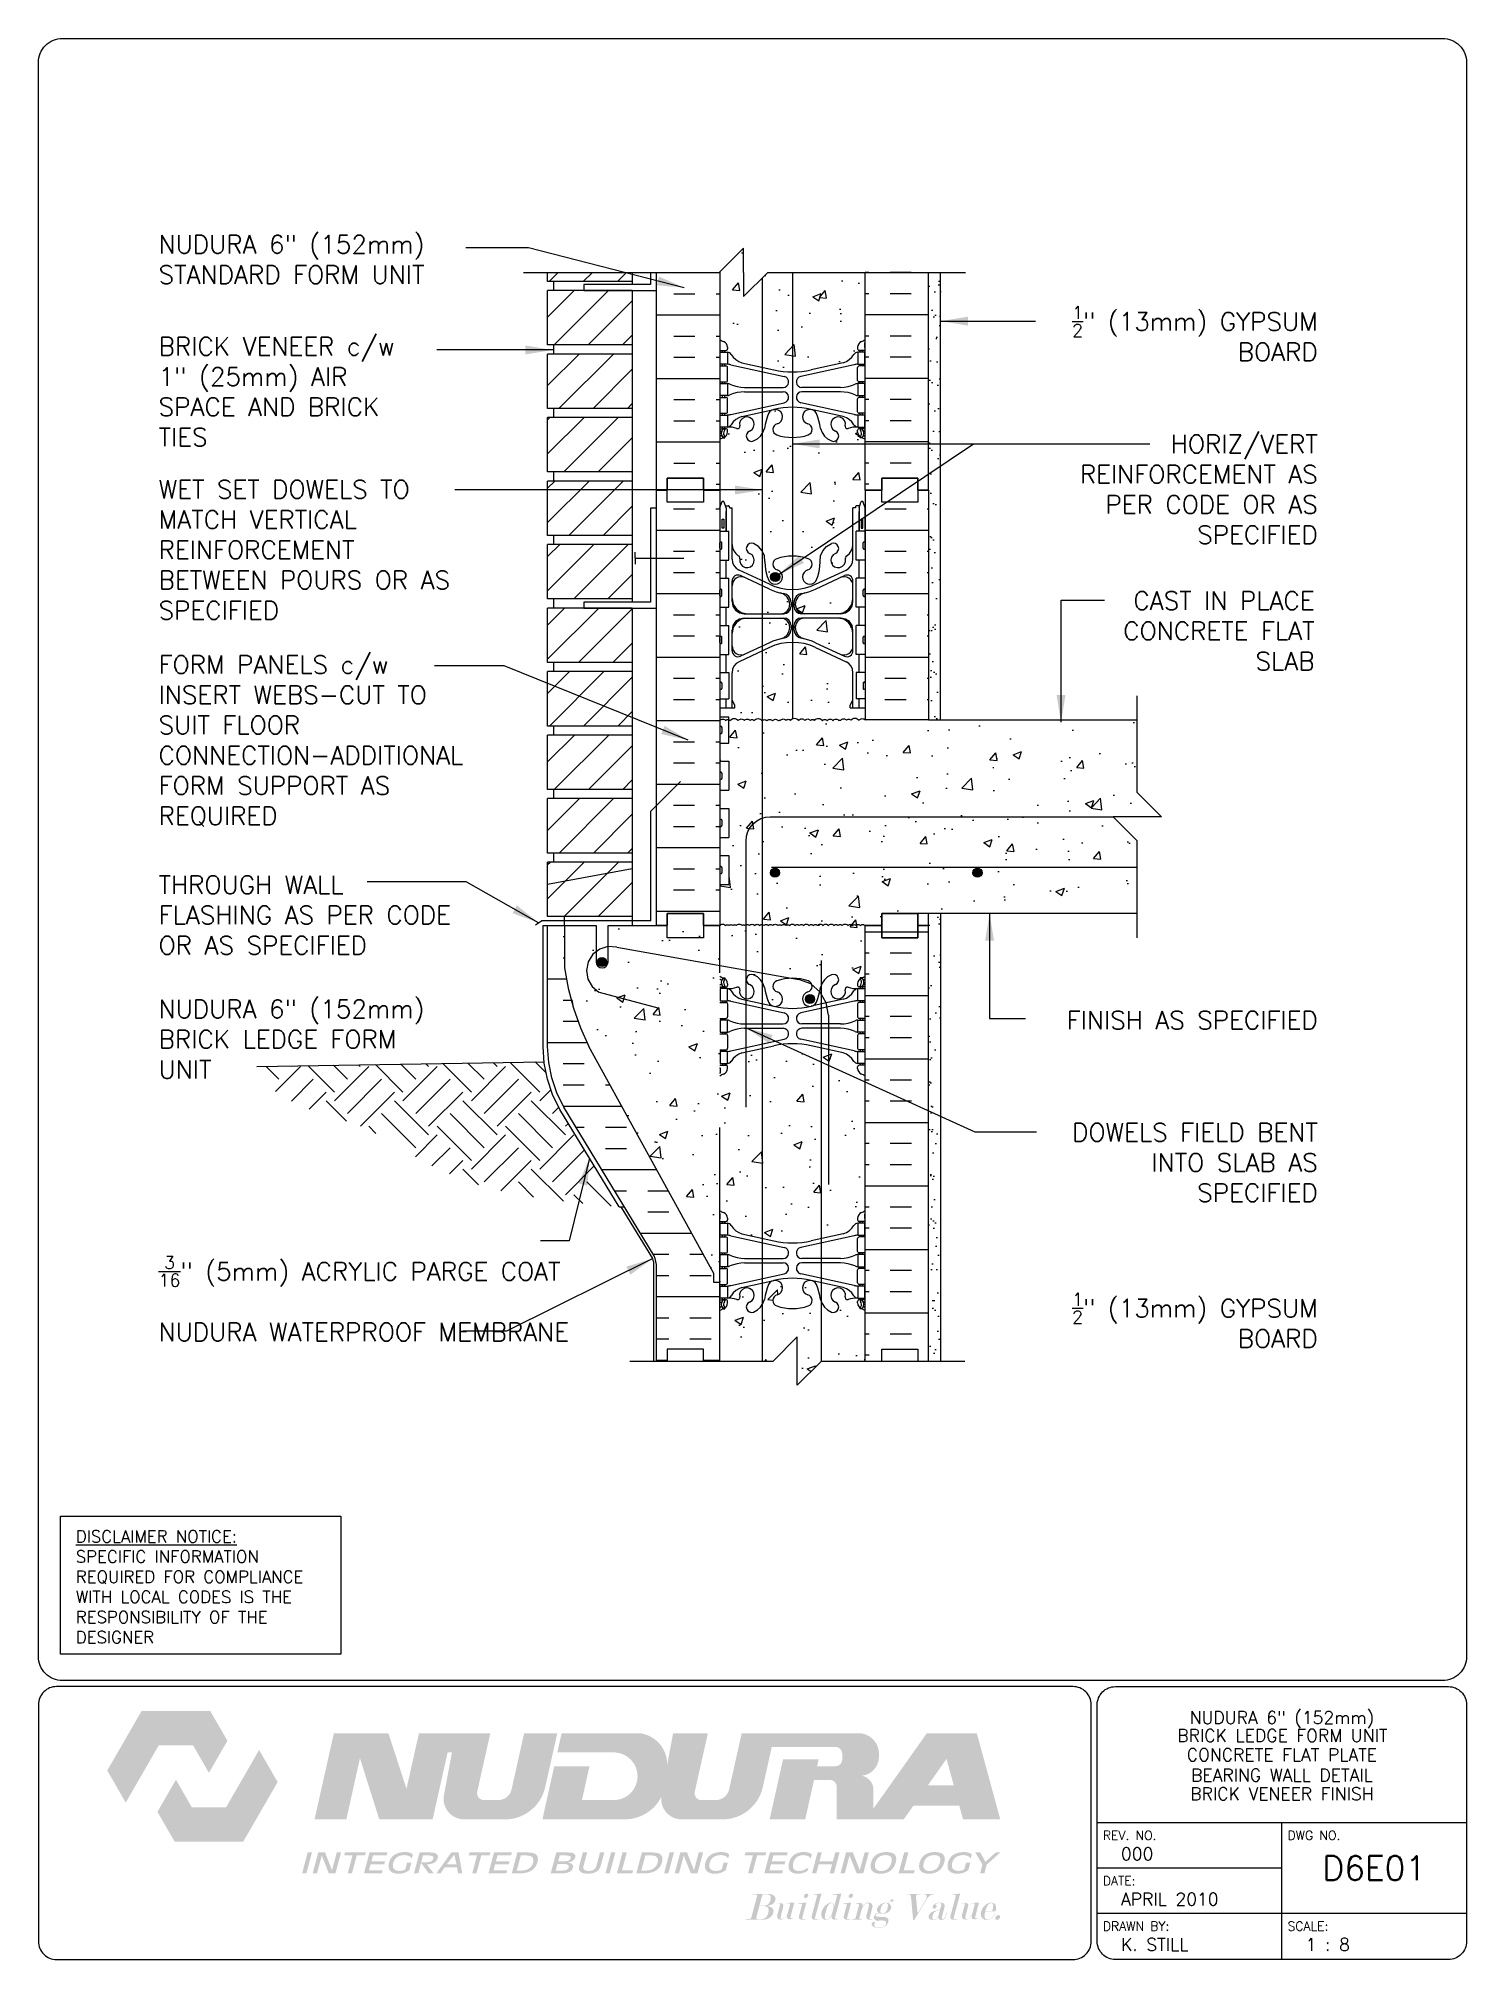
# Paper-space layout 'D6E01' of a CAD drawing. Header units: inches. Extents: x 0.42 to 7.8, y 0.49 to 10.41.
# The model-space entities are those that its viewports show. They can reach past a viewport. Long polylines and large blocks are cut down to what shows.
import ezdxf
from ezdxf.enums import TextEntityAlignment as Align

# ---------------------------------------------------------------- set-up
doc = ezdxf.new("R2010")
doc.units = ezdxf.units.IN
doc.header["$LTSCALE"] = 0.5
doc.header["$MEASUREMENT"] = 0
doc.linetypes.add('DASHED2', pattern=[0.375, 0.25, -0.125])
doc.linetypes.add('HIDDEN2', pattern=[0.1875, 0.125, -0.0625])
for name, color, linetype in [('HATCH', 12, 'Continuous'), ('Hidden2', 12, 'HIDDEN2'), ('line25', 2, 'Continuous'), ('LINE3', 3, 'Continuous'), ('LINE50', 5, 'Continuous'), ('LINE9', 9, 'Continuous'), ('LOGO', 7, 'Continuous'), ('TBK_LINE65', 3, 'Continuous'), ('TBK_TEXT', 4, 'Continuous'), ('TEXT', 4, 'Continuous'), ('Web_Edge', 9, 'Continuous')]:
    doc.layers.add(name, color=color, linetype=linetype)
doc.styles.add('DIM', font='romans.shx', dxfattribs={"width": 0.7})
doc.styles.add('ROMANS', font='romans.shx', dxfattribs={"height": 0.75})
doc.dimstyles.new('ext_12', dxfattribs={"dimscale": 12, "dimtxt": 0.09375, "dimasz": 0.09375, "dimexe": 0.09375, "dimexo": 0.0625, "dimgap": 0.0625, "dimtad": 1, "dimdec": 1, "dimzin": 3, "dimdsep": 46, "dimlunit": 4, "dimtxsty": 'DIM', "dimcen": 0.09, "dimdle": 0.09375, "dimclrt": 4, "dimadec": 0, "dimazin": 0, "dimtfac": 1, "dimtdec": 1, "dimtmove": 2, "dimatfit": 3, "dimfxl": 1, "dimfrac": 2, "dimtolj": 1, "dimtzin": 0, "dimarcsym": 0})

psp = doc.layouts.new('D6E01')

# ---------------------------------------------------------------- texts
at = {"layer": 'TBK_TEXT', "color": 7, "style": 'ROMANS'}
for s, p in [('REV. NO.', (5.9215, 1.107)), ('DWG NO.', (6.876, 1.107)), ('DATE:', (5.9215, 0.8726)), ('DRAWN BY:', (5.9215, 0.6382)), ('SCALE:', (6.876, 0.6382))]:
    psp.add_text(s, height=0.04688, dxfattribs=at).set_placement(p)
at = {"layer": 'TEXT', "insert": (0.6134, 2.7065), "char_height": 0.0625, "width": 1.41371, "attachment_point": 1, "style": 'ROMANS'}
psp.add_mtext('{\\Fromans.shx|c1;\\LDISCLAIMER NOTICE:\\l\\PSPECIFIC INFORMATION REQUIRED FOR COMPLIANCE WITH LOCAL CODES IS THE RESPONSIBILITY OF THE DESIGNER}', dxfattribs=at)

msp = doc.modelspace()

# ---------------------------------------------------------------- texts
at = {"layer": 'TEXT', "char_height": 0.75, "style": 'ROMANS'}
for s, insert, width, attachment_point in [('NUDURA 6" (152mm) STANDARD FORM UNIT', (74.969, 173.932), 12.74803, 4), ('\\A1;{\\H0.7x;\\S1/2;}" (13mm) GYPSUM BOARD', (122.896, 170.868), 12.02995, 6), ('BRICK VENEER c/w 1" (25mm) AIR SPACE AND BRICK TIES', (74.969, 168.467), 12.02995, 4), ('\\A1;HORIZ/VERT REINFORCEMENT AS PER CODE OR AS SPECIFIED', (122.896, 164.431), 12.02995, 6), ('WET SET DOWELS TO MATCH VERTICAL REINFORCEMENT BETWEEN POURS OR AS SPECIFIED', (74.969, 161.934), 13.70843, 4), ('\\A1;{\\H1x;CAST IN PLACE CONCRETE FLAT SLAB}', (122.763, 158.581), 9.23436, 6), ('FORM PANELS c/w INSERT WEBS-CUT TO SUIT FLOOR CONNECTION-ADDITIONAL FORM SUPPORT AS REQUIRED', (74.969, 154.029), 13.80582, 4), ('THROUGH WALL FLASHING AS PER CODE OR AS SPECIFIED', (74.969, 146.838), 13.80582, 4), ('NUDURA 6" (152mm) BRICK LEDGE FORM UNIT', (74.969, 141.706), 12.65218, 4), ('\\A1;FINISH AS SPECIFIED', (122.896, 142.494), 12.02995, 6), ('\\A1;DOWELS FIELD BENT INTO SLAB AS SPECIFIED ', (122.896, 136.61), 12.02995, 6), ('\\A1;{\\H0.7x;\\S3/16;}" (5mm) ACRYLIC PARGE COAT\\P\\PNUDURA WATERPROOF MEMBRANE', (74.969, 130.984), 16.03603, 4), ('\\A1;{\\H0.7x;\\S1/2;}" (13mm) GYPSUM BOARD', (122.896, 130.088), 12.02995, 6)]:
    msp.add_mtext(s, dxfattribs=dict(at, insert=insert, width=width, attachment_point=attachment_point))

# ---------------------------------------------------------------- blocks, each defined once
blk = doc.blocks.new('TITLEBLOCK-Tag')
at = {"style": 'ROMANS'}
for tag, height, p in [('TITLE_LINE_1', 0.065, (0.927, -0.1328)), ('TITLE_LINE_2', 0.065, (0.9294, -0.2258)), ('CENTRE-LINE-3', 0.065, (0.927, -0.3246)), ('TITLE_LINE_4', 0.065, (0.927, -0.4299)), ('TITLE_LINE_5', 0.065, (0.927, -0.526)), ('DWG', 0.125, (1.4043, -0.9102))]:
    blk.add_attdef(tag, text='', height=height, dxfattribs=at).set_placement(p, align=Align.MIDDLE_CENTER)
for tag, p in [('LATEST_REVISION', (0.0954, -0.8366)), ('REVISION_DATE', (0.0954, -1.071)), ('DRAWN_BY', (0.0954, -1.3053)), ('SCALE', (1.0499, -1.3053))]:
    blk.add_attdef(tag, text='', height=0.065, dxfattribs=at).set_placement(p, align=Align.MIDDLE_LEFT)

# ---------------------------------------------------------------- hatches: boundary and pattern name
at = {"layer": 'HATCH'}
h = msp.add_hatch(dxfattribs=at)
h.set_pattern_fill('AR-CONC', color=256, scale=0.5)
h.paths.add_polyline_path([(104.178, 130.49, 0.064398), (104.068, 130.556), (103.978, 130.556), (103.978, 130.598, -0.249069), (103.868, 130.805), (103.868, 130.872, -0.414214), (103.931, 130.935), (103.978, 130.935), (103.978, 131.005), (103.873, 131.005, 0.10046), (103.479, 130.948, -0.601435), (103.36, 131.053, 2.182095), (102.95, 130.84, -1), (102.786, 130.431, -0.24438), (102.338, 130.952, 0.053157), (102.172, 131.566, 0.223253), (101.972, 131.731), (101.952, 131.735, 0.955472), (101.814, 131.142, -0.735593), (101.827, 130.684, -0.082755), (101.178, 130.576, -0.082755), (100.53, 130.684, -0.735593), (100.542, 131.142, 0.955472), (100.404, 131.735), (100.384, 131.731, 0.223253), (100.184, 131.566, 0.053157), (100.018, 130.952, -0.24438), (99.57, 130.431, -1), (99.406, 130.84, 2.182095), (98.996, 131.053, -0.601435), (98.877, 130.948, 0.10046), (98.483, 131.005), (98.378, 131.005), (98.378, 130.935), (98.426, 130.935, -0.414214), (98.488, 130.872), (98.488, 130.805, -0.249069), (98.378, 130.598), (98.378, 130.556), (98.288, 130.556, 0.064398), (98.178, 130.49), (98.178, 128.401), (100.376, 128.401), (101.376, 129.401), (101.376, 127.401), (102.376, 128.401), (104.178, 128.401)])
h.paths.add_polyline_path([(104.178, 140.182, 0.082415), (104.035, 140.262, -0.317837), (103.868, 140.497), (103.868, 140.565, -0.414214), (103.931, 140.627), (103.978, 140.627), (103.978, 140.697), (103.873, 140.697, -0.188973), (103.717, 140.792, 0.196323), (103.268, 141.138), (101.946, 141.429, 0.057795), (101.178, 141.518, 0.057795), (100.41, 141.429), (99.088, 141.138, 0.196323), (98.639, 140.792, -0.188973), (98.483, 140.697), (98.378, 140.697), (98.378, 140.627), (98.426, 140.627, -0.414214), (98.488, 140.565), (98.488, 140.497, -0.317837), (98.321, 140.262, 0.082415), (98.178, 140.182), (98.178, 134.62, 0.082415), (98.321, 134.541, -0.317837), (98.488, 134.305), (98.488, 134.237, -0.414214), (98.426, 134.175), (98.378, 134.175), (98.378, 134.105), (98.483, 134.105, -0.188973), (98.639, 134.01, 0.196323), (99.088, 133.664), (100.41, 133.373, 0.057795), (101.178, 133.284, 0.057795), (101.946, 133.373), (103.268, 133.664, 0.196323), (103.717, 134.01, -0.188973), (103.873, 134.105), (103.978, 134.105), (103.978, 134.175), (103.931, 134.175, -0.414214), (103.868, 134.237), (103.868, 134.305, -0.317837), (104.035, 134.541, 0.082415), (104.178, 134.62)])
h.paths.add_polyline_path([(104.178, 146.401, 0.43821), (103.979, 146.401, 0.520567), (103.808, 146.401, 0.520567), (103.654, 146.401, 0.520567), (103.471, 146.401, 0.520567), (103.235, 146.401, 0.520567), (103.068, 146.401, 0.520567), (102.892, 146.401, 0.520567), (102.662, 146.401, 0.520567), (102.438, 146.401, 0.520567), (102.209, 146.401, 0.520567), (102.042, 146.401, 0.520567), (101.863, 146.401, 0.520567), (101.639, 146.401, 0.520567), (101.455, 146.401, 0.520567), (101.284, 146.401, 0.520567), (101.056, 146.401, 0.520567), (100.918, 146.401, 0.520567), (100.724, 146.401, 0.520567), (100.574, 146.401, 0.520567), (100.362, 146.401, 0.520567), (100.177, 146.401, 0.520567), (99.994, 146.401, 0.520567), (99.817, 146.401, 0.520567), (99.61, 146.401, 0.520567), (99.398, 146.401, 0.520567), (99.22, 146.401, 0.520567), (99.094, 146.401, 0.520567), (98.858, 146.401, 0.520567), (98.71, 146.401, 0.520567), (98.553, 146.401, 0.520567), (98.407, 146.401, 0.520567), (98.178, 146.401), (98.178, 144.312, 0.064398), (98.288, 144.246), (98.378, 144.246), (98.378, 144.204, -0.249069), (98.488, 143.997), (98.488, 143.93, -0.414214), (98.426, 143.867), (98.378, 143.867), (98.378, 143.797), (98.483, 143.797, 0.10046), (98.877, 143.854, -0.601435), (98.996, 143.75, 2.182095), (99.406, 143.962, -1), (99.57, 144.371, -0.24438), (100.018, 143.85, 0.053157), (100.184, 143.236, 0.223253), (100.384, 143.071), (100.404, 143.067, 0.955472), (100.542, 143.66, -0.735593), (100.53, 144.119, -0.082755), (101.178, 144.227, -0.082755), (101.827, 144.119, -0.735593), (101.814, 143.66, 0.955472), (101.952, 143.067), (101.972, 143.071, 0.223253), (102.172, 143.236, 0.053157), (102.338, 143.85, -0.24438), (102.786, 144.371, -1), (102.95, 143.962, 2.182095), (103.36, 143.75, -0.601435), (103.479, 143.854, 0.10046), (103.873, 143.797), (103.978, 143.797), (103.978, 143.867), (103.931, 143.867, -0.414214), (103.868, 143.93), (103.868, 143.997, -0.249069), (103.978, 144.204), (103.978, 144.246), (104.068, 144.246, 0.064398), (104.178, 144.312)])
h.paths.add_polyline_path([(115.433, 149.901), (114.433, 150.901), (116.433, 150.901), (115.433, 151.901), (115.433, 154.901), (106.803, 154.901), (104.178, 154.901, 0.48878), (103.931, 154.889, 0.520567), (103.59, 154.889, 0.520567), (103.412, 154.889, 0.520567), (103.178, 154.889, 0.434064), (103.101, 154.87, 0.520567), (102.85, 154.87, 0.520567), (102.615, 154.87, 0.520567), (102.419, 154.87, 0.520567), (102.084, 154.881, 0.520567), (101.921, 154.881, 0.520567), (101.688, 154.881, 0.520567), (101.432, 154.881, 0.520567), (101.09, 154.881, 0.520567), (100.913, 154.881, 0.520567), (100.678, 154.881, 0.434064), (100.602, 154.863, 0.520567), (100.351, 154.863, 0.520567), (100.116, 154.863, 0.520567), (99.919, 154.863, 0.520567), (99.585, 154.874, 0.520567), (99.421, 154.874, 0.520567), (99.189, 154.874, 0.520567), (98.932, 154.874, 0.520567), (98.591, 154.874, 0.144272), (98.543, 154.912), (98.543, 153.946), (98.178, 153.946), (98.178, 153.196), (98.543, 153.196), (98.543, 151.996), (98.178, 151.996), (98.178, 151.246), (98.543, 151.246), (98.543, 150.046), (98.178, 150.046), (98.178, 149.296), (98.543, 149.296), (98.543, 148.096), (98.178, 148.096), (98.178, 146.401, -0.520567), (98.407, 146.401, -0.520567), (98.553, 146.401, -0.520567), (98.71, 146.401, -0.520567), (98.858, 146.401, -0.520567), (99.094, 146.401, -0.520567), (99.22, 146.401, -0.520567), (99.398, 146.401, -0.520567), (99.61, 146.401, -0.520567), (99.817, 146.401, -0.520567), (99.994, 146.401, -0.520567), (100.177, 146.401, -0.520567), (100.362, 146.401, -0.520567), (100.574, 146.401, -0.520567), (100.724, 146.401, -0.520567), (100.918, 146.401, -0.520567), (101.056, 146.401, -0.520567), (101.284, 146.401, -0.520567), (101.455, 146.401, -0.520567), (101.639, 146.401, -0.520567), (101.863, 146.401, -0.520567), (102.042, 146.401, -0.520567), (102.209, 146.401, -0.520567), (102.438, 146.401, -0.520567), (102.662, 146.401, -0.520567), (102.892, 146.401, -0.520567), (103.068, 146.401, -0.520567), (103.235, 146.401, -0.520567), (103.471, 146.401, -0.520567), (103.654, 146.401, -0.520567), (103.808, 146.401, -0.520567), (103.979, 146.401, -0.43821), (104.178, 146.401), (104.866, 146.401), (104.866, 146.901), (106.366, 146.901), (115.433, 146.901)])
h.paths.add_polyline_path([(103.678, 156.854, 0.291097), (103.39, 157.307), (102.132, 157.896, 0.109869), (101.178, 158.108, 0.109869), (100.224, 157.896), (98.966, 157.307, 0.291097), (98.678, 156.854), (98.678, 155.713), (98.798, 155.513), (98.798, 155.401), (98.178, 155.401), (98.178, 155.026), (98.543, 155.026), (98.543, 154.912, -0.144272), (98.591, 154.874, -0.520567), (98.932, 154.874, -0.520567), (99.189, 154.874, -0.520567), (99.421, 154.874, -0.520567), (99.585, 154.874, -0.520567), (99.919, 154.863, -0.520567), (100.116, 154.863, -0.520567), (100.351, 154.863, -0.520567), (100.602, 154.863, -0.434064), (100.678, 154.881, -0.520567), (100.913, 154.881, -0.520567), (101.09, 154.881, -0.520567), (101.432, 154.881, -0.520567), (101.688, 154.881, -0.520567), (101.921, 154.881, -0.520567), (102.084, 154.881, -0.520567), (102.419, 154.87, -0.520567), (102.615, 154.87, -0.520567), (102.85, 154.87, -0.520567), (103.101, 154.87, -0.434064), (103.178, 154.889, -0.520567), (103.412, 154.889, -0.520567), (103.59, 154.889, -0.520567), (103.931, 154.889, -0.48878), (104.178, 154.901), (104.178, 155.401), (103.558, 155.401), (103.558, 155.513), (103.678, 155.713)])
h.paths.add_polyline_path([(103.678, 163.672), (103.778, 163.672), (103.778, 163.702, -0.414214), (103.828, 163.752), (103.954, 163.752), (104.003, 163.902, -0.6), (104.103, 163.902), (104.178, 163.672), (104.178, 164.401), (104.178, 166.49, 0.064398), (104.068, 166.556), (103.978, 166.556), (103.978, 166.598, -0.249069), (103.868, 166.805), (103.868, 166.872, -0.414214), (103.931, 166.935), (103.978, 166.935), (103.978, 167.005), (103.873, 167.005, 0.10046), (103.479, 166.948, -0.601435), (103.36, 167.053, 2.182095), (102.95, 166.84, -1), (102.786, 166.431, -0.24438), (102.338, 166.952, 0.053157), (102.172, 167.566, 0.223253), (101.972, 167.731), (101.952, 167.735, 0.955472), (101.814, 167.142, -0.735593), (101.827, 166.684, -0.082755), (101.178, 166.576, -0.082755), (100.53, 166.684, -0.735593), (100.542, 167.142, 0.955472), (100.404, 167.735), (100.384, 167.731, 0.223253), (100.184, 167.566, 0.053157), (100.018, 166.952, -0.24438), (99.57, 166.431, -1), (99.406, 166.84, 2.182095), (98.996, 167.053, -0.601435), (98.877, 166.948, 0.10046), (98.483, 167.005), (98.378, 167.005), (98.378, 166.935), (98.426, 166.935, -0.414214), (98.488, 166.872), (98.488, 166.805, -0.249069), (98.378, 166.598), (98.378, 166.556), (98.288, 166.556, 0.064398), (98.178, 166.49), (98.178, 164.401), (98.178, 163.672), (98.253, 163.902, -0.6), (98.353, 163.902), (98.402, 163.752), (98.528, 163.752, -0.414214), (98.578, 163.702), (98.578, 163.672), (98.678, 163.672), (98.678, 162.157, 0.258958), (98.937, 161.69, -0.31131), (98.994, 161.56, 2.127293), (99.406, 161.785, -1), (99.57, 162.193, -0.325306), (100.036, 161.451, 0.10488), (100.209, 160.639, 1.422913), (100.542, 161.106, -0.735593), (100.53, 161.564, -0.082755), (101.178, 161.672, -0.082755), (101.827, 161.564, -0.735593), (101.814, 161.106, 1.422913), (102.147, 160.639, 0.10488), (102.32, 161.451, -0.325306), (102.786, 162.193, -1), (102.95, 161.785, 2.127293), (103.362, 161.56, -0.31131), (103.419, 161.69, 0.258958), (103.678, 162.157)])
h.paths.add_polyline_path([(104.178, 173.401), (100.151, 173.401), (99.151, 172.401), (99.151, 173.401), (99.151, 174.401), (98.178, 173.428), (98.178, 170.62, 0.082415), (98.321, 170.541, -0.317837), (98.488, 170.305), (98.488, 170.237, -0.414214), (98.426, 170.175), (98.378, 170.175), (98.378, 170.105), (98.483, 170.105, -0.188973), (98.639, 170.01, 0.196323), (99.088, 169.664), (100.41, 169.373, 0.057795), (101.178, 169.284, 0.057795), (101.946, 169.373), (103.268, 169.664, 0.196323), (103.717, 170.01, -0.188973), (103.873, 170.105), (103.978, 170.105), (103.978, 170.175), (103.931, 170.175, -0.414214), (103.868, 170.237), (103.868, 170.305, -0.317837), (104.035, 170.541, 0.082415), (104.178, 170.62)])
h.paths.add_polyline_path([(100.224, 158.095, -0.053094), (100.675, 158.25, 0.350119), (101.063, 158.738, 0.413582), (100.688, 159.112), (99.303, 159.112, 0.414214), (98.678, 158.487), (98.678, 157.961, 0.549071), (99.212, 157.621)])
h.paths.add_polyline_path([(100.675, 160.155, -0.053094), (100.224, 160.31), (99.212, 160.784, 0.549071), (98.678, 160.444), (98.678, 159.917, 0.414214), (99.303, 159.292), (100.688, 159.292, 0.413582), (101.063, 159.667, 0.350119)])
h.paths.add_polyline_path([(103.678, 159.917), (103.678, 160.444, 0.549071), (103.144, 160.784), (102.132, 160.31, -0.053094), (101.681, 160.155, 0.350119), (101.293, 159.667, 0.413582), (101.668, 159.292), (103.053, 159.292, 0.414214)])
h.paths.add_polyline_path([(103.678, 158.487, 0.414214), (103.053, 159.112), (101.668, 159.112, 0.413582), (101.293, 158.738, 0.350119), (101.681, 158.25, -0.053094), (102.132, 158.095), (103.144, 157.621, 0.549071), (103.678, 157.961)])
h = msp.add_hatch(dxfattribs=at)
h.set_pattern_fill('ANSI31', color=256, scale=8, style=0)
h.set_pattern_definition([(45, (92.1293, 152.8277), (-0.707107, 0.707107), [])])
h.paths.add_polyline_path([(94.553, 154.276), (91.053, 154.276), (91.053, 152.026), (94.553, 152.026)])
h.paths.add_polyline_path([(94.553, 173.401), (91.053, 173.401), (91.053, 173.026), (94.553, 173.026)])
h.paths.add_polyline_path([(94.553, 149.026), (91.053, 149.026), (91.053, 146.776), (94.553, 146.776)])
h.paths.add_polyline_path([(94.553, 172.651), (92.553, 172.651), (91.053, 172.651), (91.053, 170.401), (94.553, 170.401)])
h.paths.add_polyline_path([(94.553, 170.026), (91.053, 170.026), (91.053, 167.776), (94.553, 167.776)])
h.paths.add_polyline_path([(94.553, 159.526), (91.053, 159.526), (91.053, 157.276), (94.553, 157.276)])
h.paths.add_polyline_path([(94.553, 162.151), (91.053, 162.151), (91.053, 159.901), (94.553, 159.901)])
h.paths.add_polyline_path([(94.553, 164.776), (91.053, 164.776), (91.053, 162.526), (94.553, 162.526)])
h.paths.add_polyline_path([(94.553, 167.401), (91.053, 167.401), (91.053, 165.151), (94.553, 165.151)])
h.paths.add_polyline_path([(94.553, 151.651), (91.053, 151.651), (91.053, 149.401), (94.553, 149.401)])
h.paths.add_polyline_path([(94.553, 156.901), (91.053, 156.901), (91.053, 154.651), (94.553, 154.651)])
h = msp.add_hatch(dxfattribs=at)
h.set_pattern_fill('AR-SAND', color=256, scale=0.5, style=0)
h.set_pattern_definition([(37.5, (96.74064, 146.9011), (-0.031497, 0.963412), [0, -0.76, 0, -0.85, 0, -0.8125]), (7.5, (96.7406, 146.9011), (0.88489, 1.411073), [0, -0.41, 0, -0.685, 0, -0.2625]), (327.5, (96.1256, 146.9011), (1.55707, 0.00283), [0, -0.25, 0, -0.9, 0, -1.175]), (317.5, (96.1256, 146.9011), (1.503063, 0.43884), [0, -0.125, 0, -0.59, 0, -0.675])])
h.paths.add_polyline_path([(106.803, 154.901), (107.303, 154.901), (107.303, 173.401), (106.803, 173.401)])
h = msp.add_hatch(dxfattribs=at)
h.set_pattern_fill('INSUL', color=256, scale=7, style=0)
h.paths.add_polyline_path([(98.178, 164.401), (97.491, 164.401), (97.491, 163.901), (95.991, 163.901), (95.991, 164.401), (95.553, 164.401), (95.553, 146.401), (95.991, 146.401), (95.991, 146.901), (97.491, 146.901), (97.491, 146.401), (98.178, 146.401)])
h.paths.add_polyline_path([(106.803, 164.401), (106.366, 164.401), (106.366, 163.901), (104.866, 163.901), (104.866, 164.401), (104.178, 164.401), (104.178, 154.901), (106.803, 154.901)])
h = msp.add_hatch(dxfattribs=at)
h.set_pattern_fill('INSUL', color=256, scale=7, style=0)
h.set_pattern_definition([(180, (3030.3397, -268.6084), (0, 2.625), []), (180, (3030.3397, -267.7334), (0, 2.625), [0.875, -0.875]), (180, (3030.3397, -266.8584), (0, 2.625), [0.875, -0.875])])
h.paths.add_polyline_path([(106.803, 128.401), (106.366, 128.401), (106.366, 128.901), (104.866, 128.901), (104.866, 128.401), (104.178, 128.401), (104.178, 146.401), (104.866, 146.401), (104.866, 146.901), (106.366, 146.901), (106.366, 146.401), (106.803, 146.401)])
h = msp.add_hatch(dxfattribs=at)
h.set_pattern_fill('AR-SAND', color=256, scale=0.5, style=0)
h.set_pattern_definition([(37.5, (107.2565, 149.0647), (-0.031497, 0.963412), [0, -0.76, 0, -0.85, 0, -0.8125]), (7.5, (107.2565, 149.0647), (0.88489, 1.41107), [0, -0.41, 0, -0.685, 0, -0.2625]), (327.5, (106.6415, 149.0647), (1.55707, 0.00283), [0, -0.25, 0, -0.9, 0, -1.175]), (317.5, (106.6415, 149.0647), (1.50306, 0.43884), [0, -0.125, 0, -0.59, 0, -0.675])])
h.paths.add_polyline_path([(107.303, 146.901), (106.803, 146.901), (106.803, 146.401), (106.803, 145.981), (107.303, 145.981)])
h.paths.add_polyline_path([(107.303, 140.967), (106.803, 140.967), (106.803, 128.402), (107.303, 128.402)])
h.paths.add_polyline_path([(107.303, 145.901), (106.803, 145.901), (106.803, 140.967), (107.303, 140.967)])
h = msp.add_hatch(dxfattribs=at)
h.set_pattern_fill('INSUL', color=256, scale=7, style=0)
h.set_pattern_definition([(0, (-2904.3126, -294.1812), (0, 2.625), []), (0, (-2904.3126, -293.3062), (0, 2.625), [0.875, -0.875]), (0, (-2904.3126, -292.4312), (0, 2.625), [0.875, -0.875])])
h.paths.add_polyline_path([(92.753, 141.401, -0.079579), (91.753, 144.651), (91.753, 146.401), (91.053, 146.401), (91.053, 141.401, 0.131652), (91.723, 138.901), (95.461, 132.751, -0.10438), (95.553, 132.276), (95.553, 128.401), (95.991, 128.401), (95.991, 128.901), (97.491, 128.901), (97.491, 128.401), (98.178, 128.401), (98.178, 131.651), (97.928, 131.651), (97.928, 132.026)])
h = msp.add_hatch(dxfattribs=at)
h.set_pattern_fill('AR-CONC', color=256, scale=0.5, style=0)
h.set_pattern_definition([(50, (-2904.3126, -294.1812), (3.586301, -0.3137607), [0.375, -4.125]), (355, (-2904.3126, -294.181), (-0.6937567, 3.7609607), [0.3, -3.3]), (100.4514, (-2904.0138, -294.2073), (2.892547, 3.4471977), [0.318701, -3.5057106]), (46.1842, (-2904.3126, -293.181), (5.336205, -0.827595), [0.5625, -6.1875]), (96.6356, (-2903.868, -293.25), (4.6733135, 4.870589), [0.478051, -5.258565]), (351.1842, (-2904.3126, -293.181), (4.67331, 4.870593), [0.45, -4.95]), (21, (-2903.8126, -293.4312), (2.9845353, -2.0130945), [0.375, -4.125]), (326, (-2903.8126, -293.431), (1.2165767, 3.6257502), [0.3, -3.3]), (71.4514, (-2903.564, -293.599), (4.201113, 1.6126525), [0.318701, -3.5057106]), (37.5, (-2904.3126, -294.1812), (0.0607993, 1.66446927), [0, -3.26, 0, -3.35, 0, -3.3125]), (7.5, (-2904.3126, -294.1812), (1.3153477, 1.9720586), [0, -1.91, 0, -3.185, 0, -1.2625]), (327.5, (-2905.4276, -294.1812), (2.6691122, -0.11277436), [0, -1.25, 0, -3.9, 0, -5.175]), (317.5, (-2905.9276, -294.1812), (2.9159308, 0.500525), [0, -1.625, 0, -2.59, 0, -3.675])])
h.paths.add_polyline_path([(97.928, 132.026), (97.928, 131.651), (98.178, 131.651), (98.178, 146.401), (93.553, 146.401), (93.553, 144.901, -1), (93.053, 144.901), (93.053, 146.401), (91.753, 146.401), (91.753, 144.651, 0.079579), (92.753, 141.401)])
h = msp.add_hatch(dxfattribs=at)
h.set_pattern_fill('EARTH', color=256, scale=8, angle=45, style=0)
h.set_pattern_definition([(45, (-12.8643, 61.7362), (2e-16, 2.828427), [2, -2]), (45, (-13.3946, 62.2665), (2e-16, 2.828427), [2, -2]), (45, (-13.925, 62.7968), (2e-16, 2.828427), [2, -2]), (135, (-13.925, 63.1504), (-2.828427, 4e-16), [2, -2]), (135, (-13.3946, 63.6807), (-2.828427, 4e-16), [2, -2]), (135, (-12.8643, 64.211), (-2.828427, 4e-16), [2, -2])])
h.paths.add_polyline_path([(91.562, 138.806, -0.100997), (90.904, 140.773), (87.327, 140.713), (82.864, 138.276), (82.995, 138.232), (83.207, 138.153), (83.421, 138.066), (83.636, 137.968), (83.853, 137.862), (84.07, 137.749), (84.287, 137.629), (84.503, 137.505), (84.719, 137.378), (84.932, 137.249), (85.143, 137.119), (85.353, 136.991), (85.565, 136.862), (85.787, 136.732), (86.024, 136.6), (86.282, 136.465), (86.567, 136.326), (86.886, 136.18), (87.244, 136.029), (87.65, 135.87), (88.129, 135.706), (88.706, 135.539), (89.409, 135.374), (90.265, 135.212), (91.299, 135.056), (92.54, 134.908), (94.013, 134.773)])
h.paths.add_polyline_path([(87.327, 140.713), (78.61, 140.568), (78.789, 140.393), (78.971, 140.222), (79.154, 140.058), (79.34, 139.9), (79.529, 139.75), (79.72, 139.607), (79.913, 139.472), (80.109, 139.347), (80.307, 139.23), (80.508, 139.123), (80.711, 139.024), (80.915, 138.932), (81.121, 138.846), (81.327, 138.767), (81.534, 138.694), (81.742, 138.625), (81.95, 138.56), (82.157, 138.497), (82.366, 138.434), (82.575, 138.371), (82.784, 138.304), (82.864, 138.276)])
at = {"layer": 'LINE3'}
for points in [[(100.272, 160.813, 1), (100.647, 160.813, 1)], [(100.64, 148.588, 1), (100.265, 148.588, 1)], [(109.015, 148.588, 1), (108.64, 148.588, 1)], [(93.116, 144.901, 1), (93.491, 144.901, 1)], [(101.709, 143.367, 1), (102.084, 143.367, 1)]]:
    msp.add_hatch(color=256, dxfattribs=at).paths.add_polyline_path(points)

# ---------------------------------------------------------------- linework, layer by layer
at = {"layer": 'HATCH'}
for p, q in [((96.267, 173.392), (97.142, 173.392)), ((98.017, 173.392), (98.178, 173.392)), ((104.34, 173.392), (104.178, 173.392)), ((106.09, 173.392), (105.215, 173.392)), ((96.267, 172.517), (97.142, 172.517)), ((98.017, 172.517), (98.178, 172.517)), ((104.34, 172.517), (104.178, 172.517)), ((106.09, 172.517), (105.215, 172.517)), ((95.553, 171.642), (98.178, 171.642)), ((106.803, 171.642), (104.178, 171.642)), ((96.267, 170.767), (97.142, 170.767)), ((98.017, 170.767), (98.178, 170.767)), ((104.34, 170.767), (104.178, 170.767)), ((106.09, 170.767), (105.215, 170.767)), ((96.267, 169.892), (97.142, 169.892)), ((98.017, 169.892), (98.178, 169.892)), ((104.34, 169.892), (104.178, 169.892)), ((106.09, 169.892), (105.215, 169.892)), ((95.553, 169.017), (98.178, 169.017)), ((106.803, 169.017), (104.178, 169.017)), ((96.267, 168.142), (97.142, 168.142)), ((98.017, 168.142), (98.178, 168.142)), ((104.34, 168.142), (104.178, 168.142)), ((106.09, 168.142), (105.215, 168.142)), ((96.267, 167.267), (97.142, 167.267)), ((98.017, 167.267), (98.178, 167.267)), ((104.34, 167.267), (104.178, 167.267)), ((106.09, 167.267), (105.215, 167.267)), ((95.553, 166.392), (98.178, 166.392)), ((106.803, 166.392), (104.178, 166.392)), ((96.267, 165.517), (97.142, 165.517)), ((98.017, 165.517), (98.178, 165.517)), ((104.34, 165.517), (104.178, 165.517)), ((106.09, 165.517), (105.215, 165.517)), ((98.017, 164.642), (98.178, 164.642)), ((104.34, 164.642), (104.178, 164.642))]:
    msp.add_line(p, q, dxfattribs=at)
for points in [[(98.179, 154.874, -0.520567), (98.413, 154.874, -0.520567), (98.591, 154.874, -0.520567), (98.932, 154.874, -0.520567), (99.189, 154.874, -0.520567), (99.421, 154.874, -0.520567), (99.585, 154.874, -0.520567), (99.919, 154.863, -0.520567), (100.116, 154.863, -0.520567), (100.351, 154.863, -0.520567), (100.602, 154.863, -0.434064), (100.678, 154.881, -0.434064)], [(100.678, 154.881, -0.520567), (100.913, 154.881, -0.520567), (101.09, 154.881, -0.520567), (101.432, 154.881, -0.520567), (101.688, 154.881, -0.520567), (101.921, 154.881, -0.520567), (102.084, 154.881, -0.520567), (102.419, 154.87, -0.520567), (102.615, 154.87, -0.520567), (102.85, 154.87, -0.520567), (103.101, 154.87, -0.434064), (103.178, 154.889, -0.434064)], [(103.178, 154.889, -0.520567), (103.412, 154.889, -0.520567), (103.59, 154.889, -0.520567), (103.931, 154.889, -0.48878), (104.178, 154.901, -0.48878)], [(98.178, 146.401, -0.520567), (98.407, 146.401, -0.520567), (98.553, 146.401, -0.520567), (98.71, 146.401, -0.520567), (98.858, 146.401, -0.520567), (99.094, 146.401, -0.520567), (99.22, 146.401, -0.520567), (99.398, 146.401, -0.520567), (99.61, 146.401, -0.520567), (99.817, 146.401, -0.520567), (99.994, 146.401, -0.520567), (100.177, 146.401, -0.520567), (100.362, 146.401, -0.520567), (100.574, 146.401, -0.520567), (100.724, 146.401, -0.520567), (100.918, 146.401, -0.520567), (101.056, 146.401, -0.520567), (101.284, 146.401, -0.520567), (101.455, 146.401, -0.520567), (101.639, 146.401, -0.520567), (101.863, 146.401, -0.520567), (102.042, 146.401, -0.520567), (102.209, 146.401, -0.520567), (102.438, 146.401, -0.520567), (102.662, 146.401, -0.520567), (102.892, 146.401, -0.520567), (103.068, 146.401, -0.520567), (103.235, 146.401, -0.520567), (103.471, 146.401, -0.520567), (103.654, 146.401, -0.520567), (103.808, 146.401, -0.520567), (103.979, 146.401, -0.43821), (104.178, 146.401)]]:
    msp.add_lwpolyline(points, format="xyb", dxfattribs=at)
at = {"layer": 'Hidden2', "color": 9}
msp.add_line((91.753, 146.401), (93.053, 146.401), dxfattribs=at)
at = {"layer": 'Hidden2'}
for p, q in [((91.753, 146.401), (93.053, 146.401)), ((93.053, 146.401), (93.053, 144.901)), ((93.553, 144.901), (93.553, 146.401)), ((93.553, 146.401), (95.553, 146.401)), ((98.178, 131.651), (98.178, 146.401))]:
    msp.add_line(p, q, dxfattribs=at)
msp.add_lwpolyline([(95.553, 146.401), (95.991, 146.401), (95.991, 146.901), (97.491, 146.901), (97.491, 146.401), (98.178, 146.401)], dxfattribs=at)
msp.add_arc((93.303, 144.901), 0.25, 180, 0, dxfattribs=at)
at = {"layer": 'line25'}
for p, q in [((91.053, 173.026), (91.053, 173.401)), ((94.553, 173.401), (94.553, 172.901)), ((98.178, 173.428), (98.178, 164.401)), ((104.178, 164.401), (104.178, 173.401)), ((94.553, 173.026), (91.053, 173.026)), ((94.553, 172.651), (91.053, 172.651)), ((91.053, 170.401), (91.053, 172.651)), ((91.303, 172.651), (91.303, 173.026)), ((94.553, 172.651), (94.553, 159.776)), ((94.553, 170.401), (91.053, 170.401)), ((94.553, 170.026), (91.053, 170.026)), ((91.053, 167.776), (91.053, 170.026)), ((91.303, 170.026), (91.303, 170.401)), ((94.553, 167.776), (91.053, 167.776)), ((91.303, 167.401), (91.303, 167.776)), ((94.553, 167.401), (91.053, 167.401)), ((91.053, 165.151), (91.053, 167.401)), ((94.553, 165.151), (91.053, 165.151)), ((94.553, 164.776), (91.053, 164.776)), ((91.053, 162.526), (91.053, 164.776)), ((91.303, 164.776), (91.303, 165.151)), ((98.178, 164.401), (98.178, 146.401)), ((104.178, 164.401), (104.178, 154.901)), ((94.553, 162.526), (91.053, 162.526)), ((94.553, 162.151), (91.053, 162.151)), ((91.053, 159.901), (91.053, 162.151)), ((91.303, 162.151), (91.303, 162.526)), ((98.178, 162.706), (98.543, 162.706)), ((98.543, 161.506), (98.543, 162.706)), ((103.813, 161.506), (103.813, 162.706)), ((104.178, 162.706), (103.813, 162.706)), ((98.178, 161.506), (98.543, 161.506)), ((104.178, 161.506), (103.813, 161.506)), ((98.178, 160.756), (98.543, 160.756)), ((98.543, 159.556), (98.543, 160.756)), ((104.178, 160.756), (103.813, 160.756)), ((103.813, 159.556), (103.813, 160.756)), ((94.553, 159.901), (91.053, 159.901)), ((91.303, 159.526), (91.303, 159.901)), ((94.553, 159.526), (91.053, 159.526)), ((91.053, 157.276), (91.053, 159.526)), ((94.553, 159.526), (94.553, 146.401)), ((98.178, 159.556), (98.543, 159.556)), ((98.178, 158.806), (98.543, 158.806)), ((98.543, 157.606), (98.543, 158.806)), ((104.178, 159.556), (103.813, 159.556)), ((103.813, 157.606), (103.813, 158.806)), ((104.178, 158.806), (103.813, 158.806)), ((94.553, 157.276), (91.053, 157.276)), ((91.303, 156.901), (91.303, 157.276)), ((98.178, 157.606), (98.543, 157.606)), ((104.178, 157.606), (103.813, 157.606)), ((94.553, 156.901), (91.053, 156.901)), ((91.053, 154.651), (91.053, 156.901)), ((98.178, 156.856), (98.543, 156.856)), ((98.543, 156.856), (98.543, 155.776)), ((104.178, 156.856), (103.813, 156.856)), ((103.813, 156.856), (103.813, 155.776)), ((98.178, 155.776), (98.543, 155.776)), ((104.178, 155.776), (103.813, 155.776)), ((98.178, 155.026), (98.543, 155.026)), ((98.543, 153.946), (98.543, 155.026)), ((106.803, 154.901), (104.178, 154.901)), ((94.553, 154.651), (91.053, 154.651)), ((94.553, 154.276), (91.053, 154.276)), ((91.053, 152.026), (91.053, 154.276)), ((91.303, 154.276), (91.303, 154.651)), ((98.178, 153.946), (98.543, 153.946)), ((98.178, 153.196), (98.543, 153.196)), ((98.543, 153.196), (98.543, 151.996)), ((94.553, 152.026), (91.053, 152.026)), ((91.303, 151.651), (91.303, 152.026)), ((98.178, 151.996), (98.543, 151.996)), ((94.553, 151.651), (91.053, 151.651)), ((91.053, 149.401), (91.053, 151.651)), ((98.178, 151.246), (98.543, 151.246)), ((98.543, 151.246), (98.543, 150.046)), ((94.553, 149.401), (91.053, 149.401)), ((91.303, 149.026), (91.303, 149.401)), ((98.178, 150.046), (98.543, 150.046)), ((98.178, 149.296), (98.543, 149.296)), ((98.543, 149.296), (98.543, 148.096)), ((94.553, 149.026), (91.053, 149.026)), ((91.053, 146.776), (91.053, 149.026)), ((98.178, 148.096), (98.543, 148.096)), ((94.553, 146.776), (91.053, 146.776)), ((91.753, 146.401), (91.753, 146.776)), ((91.753, 146.401), (91.753, 144.651)), ((104.178, 128.401), (104.178, 146.401)), ((97.928, 132.026), (92.753, 141.401)), ((97.928, 131.651), (97.928, 132.026)), ((98.178, 131.651), (97.928, 131.651)), ((98.178, 128.401), (98.178, 131.651))]:
    msp.add_line(p, q, dxfattribs=at)
msp.add_arc((102.398, 146.148), 10.75, 188.00281, 206.20265, dxfattribs=at)
at = {"layer": 'LINE3'}
for p, q in [((99.928, 173.178), (99.928, 128.4)), ((101.178, 173.401), (101.178, 154.953)), ((115.433, 148.807), (100.307, 148.807)), ((93.914, 145.515), (101.437, 144.172)), ((102.357, 144.956), (102.357, 128.401)), ((93.177, 143.65), (95.61, 142.998)), ((102.665, 142.697), (102.665, 135.697))]:
    msp.add_line(p, q, dxfattribs=at)
at = {"layer": 'LINE3', "linetype": 'Continuous'}
msp.add_lwpolyline([(99.256, 138.903), (99.256, 149.903, -0.414214), (100.256, 150.903), (114.433, 150.901)], format="xyb", dxfattribs=at)
at = {"layer": 'LINE3'}
for centre in [(100.46, 160.813), (100.452, 148.588), (108.827, 148.588), (93.303, 144.901), (101.897, 143.367)]:
    msp.add_circle(centre, 0.188, dxfattribs=at)
for centre, radius, start, end in [((93.672, 144.532), 1.012, 76.18405, 240.69065), ((101.165, 142.697), 1.5, 360, 79.57853)]:
    msp.add_arc(centre, radius, start, end, dxfattribs=at)
at = {"layer": 'LINE50'}
for p, q in [((95.553, 164.401), (95.553, 173.401)), ((106.803, 164.401), (106.803, 173.401)), ((95.553, 146.401), (95.553, 164.401)), ((106.803, 164.401), (106.803, 154.901)), ((106.803, 128.401), (106.803, 146.401)), ((79.026, 140.575), (90.904, 140.773))]:
    msp.add_line(p, q, dxfattribs=at)
for points in [[(95.553, 164.401), (95.991, 164.401), (95.991, 164.901), (97.491, 164.901), (97.491, 164.401), (98.178, 164.401)], [(98.178, 164.401), (97.491, 164.401), (97.491, 164.901), (95.991, 164.901), (95.991, 164.401), (95.553, 164.401)], [(106.803, 164.401), (106.366, 164.401), (106.366, 164.901), (104.866, 164.901), (104.866, 164.401), (104.178, 164.401)], [(104.178, 164.401), (104.866, 164.401), (104.866, 164.901), (106.366, 164.901), (106.366, 164.401), (106.803, 164.401)], [(95.553, 146.401), (95.991, 146.401), (95.991, 146.901), (97.491, 146.901), (97.491, 146.401), (98.178, 146.401)], [(98.178, 146.401), (97.491, 146.401), (97.491, 146.901), (95.991, 146.901), (95.991, 146.401), (95.553, 146.401)], [(104.178, 146.401), (104.866, 146.401), (104.866, 146.901), (106.366, 146.901), (106.366, 146.401), (106.803, 146.401)], [(104.178, 146.401), (104.866, 146.401), (104.866, 146.901), (106.366, 146.901), (106.366, 146.401), (106.803, 146.401)], [(106.803, 146.401), (106.366, 146.401), (106.366, 146.901), (104.866, 146.901), (104.866, 146.401), (104.178, 146.401)], [(98.178, 128.401), (97.491, 128.401), (97.491, 128.901), (95.991, 128.901), (95.991, 128.401), (95.553, 128.401)], [(104.178, 128.401), (104.866, 128.401), (104.866, 128.901), (106.366, 128.901), (106.366, 128.401), (106.803, 128.401)]]:
    msp.add_lwpolyline(points, dxfattribs=at)
msp.add_lwpolyline([(95.553, 128.401), (95.553, 132.276, 0.10438), (95.461, 132.751), (91.723, 138.901, -0.131652), (91.053, 141.401), (91.053, 146.401), (91.753, 146.401)], format="xyb", dxfattribs=at)
at = {"layer": 'LINE9'}
for p, q in [((99.151, 174.401), (98.151, 173.401)), ((99.151, 173.401), (99.151, 174.401)), ((90.053, 173.401), (98.151, 173.401)), ((95.303, 173.401), (95.303, 172.901)), ((95.553, 172.651), (95.553, 173.401)), ((99.151, 172.401), (100.151, 173.401)), ((99.151, 173.401), (99.151, 172.401)), ((100.151, 173.401), (108.324, 173.401)), ((107.303, 154.901), (107.303, 173.401)), ((95.303, 172.901), (92.553, 172.901)), ((92.553, 172.901), (92.553, 172.651)), ((92.553, 172.651), (95.553, 172.651)), ((98.178, 163.672), (98.253, 163.902)), ((98.428, 163.672), (98.353, 163.902)), ((98.402, 163.752), (98.528, 163.752)), ((98.428, 163.672), (98.428, 162.706)), ((98.578, 163.702), (98.578, 163.702)), ((98.578, 163.702), (98.578, 163.672)), ((98.578, 163.672), (98.678, 163.672)), ((98.678, 161.55), (98.678, 163.672)), ((103.778, 163.672), (103.678, 163.672)), ((103.678, 161.55), (103.678, 163.672)), ((103.778, 163.702), (103.778, 163.672)), ((103.778, 163.702), (103.778, 163.702)), ((103.954, 163.752), (103.828, 163.752)), ((103.928, 163.672), (104.003, 163.902)), ((103.928, 163.672), (103.928, 162.706)), ((104.178, 163.672), (104.103, 163.902)), ((98.178, 161.996), (98.178, 162.216)), ((98.178, 162.161), (98.178, 162.161)), ((98.178, 162.051), (98.178, 162.051)), ((98.218, 162.256), (98.218, 162.256)), ((98.258, 161.996), (98.258, 162.216)), ((104.098, 161.996), (104.098, 162.216)), ((104.138, 162.256), (104.138, 162.256)), ((104.178, 161.996), (104.178, 162.216)), ((104.178, 162.161), (104.178, 162.161)), ((104.178, 162.051), (104.178, 162.051)), ((98.218, 161.956), (98.218, 161.956)), ((104.138, 161.956), (104.138, 161.956)), ((98.678, 159.792), (98.678, 160.641)), ((100.224, 160.509), (98.966, 161.098)), ((100.224, 160.31), (99.034, 160.867)), ((102.132, 160.509), (103.39, 161.098)), ((102.132, 160.31), (103.322, 160.867)), ((103.678, 159.792), (103.678, 160.641)), ((98.178, 160.046), (98.178, 160.266)), ((98.178, 160.211), (98.178, 160.211)), ((98.178, 160.101), (98.178, 160.101)), ((98.218, 160.306), (98.218, 160.306)), ((98.258, 160.046), (98.258, 160.266)), ((101.063, 159.667), (101.063, 159.668)), ((101.118, 159.759), (101.118, 159.605)), ((101.238, 159.759), (101.238, 159.605)), ((101.293, 159.667), (101.293, 159.668)), ((104.098, 160.046), (104.098, 160.266)), ((104.138, 160.306), (104.138, 160.306)), ((104.178, 160.046), (104.178, 160.266)), ((104.178, 160.211), (104.178, 160.211)), ((104.178, 160.101), (104.178, 160.101)), ((99.178, 159.292), (100.806, 159.292)), ((99.178, 159.112), (100.806, 159.112)), ((103.178, 159.292), (101.551, 159.292)), ((103.178, 159.112), (101.551, 159.112)), ((98.178, 158.096), (98.178, 158.316)), ((98.178, 158.261), (98.178, 158.261)), ((98.178, 158.151), (98.178, 158.151)), ((98.218, 158.356), (98.218, 158.356)), ((98.218, 158.056), (98.218, 158.056)), ((98.258, 158.096), (98.258, 158.316)), ((98.678, 157.764), (98.678, 158.612)), ((100.224, 158.095), (99.034, 157.538)), ((101.118, 158.8), (101.118, 158.646)), ((101.238, 158.8), (101.238, 158.646)), ((102.132, 158.095), (103.322, 157.538)), ((103.678, 157.764), (103.678, 158.612)), ((104.098, 158.096), (104.098, 158.316)), ((104.138, 158.356), (104.138, 158.356)), ((104.138, 158.056), (104.138, 158.056)), ((104.178, 158.096), (104.178, 158.316)), ((104.178, 158.261), (104.178, 158.261)), ((104.178, 158.151), (104.178, 158.151)), ((100.224, 157.896), (98.966, 157.307)), ((102.132, 157.896), (103.39, 157.307)), ((98.178, 156.426), (98.178, 156.206)), ((98.218, 156.466), (98.218, 156.466)), ((98.258, 156.426), (98.258, 156.206)), ((98.678, 155.401), (98.678, 156.854)), ((103.678, 155.401), (103.678, 156.854)), ((104.098, 156.426), (104.098, 156.206)), ((104.138, 156.466), (104.138, 156.466)), ((104.178, 156.426), (104.178, 156.206)), ((98.178, 156.371), (98.178, 156.371)), ((98.178, 156.261), (98.178, 156.261)), ((98.218, 156.166), (98.218, 156.166)), ((98.798, 155.513), (98.678, 155.713)), ((103.558, 155.513), (103.678, 155.713)), ((104.138, 156.166), (104.138, 156.166)), ((104.178, 156.371), (104.178, 156.371)), ((104.178, 156.261), (104.178, 156.261)), ((115.433, 151.901), (115.433, 155.901)), ((98.178, 155.401), (98.798, 155.401)), ((98.798, 155.401), (98.798, 155.513)), ((103.558, 155.401), (103.558, 155.513)), ((103.558, 155.401), (104.178, 155.401)), ((106.803, 154.901), (115.433, 154.901)), ((98.178, 154.596), (98.178, 154.376)), ((98.178, 154.541), (98.178, 154.541)), ((98.178, 154.431), (98.178, 154.431)), ((98.218, 154.636), (98.218, 154.636)), ((98.218, 154.336), (98.218, 154.336)), ((98.258, 154.596), (98.258, 154.376)), ((98.178, 152.706), (98.178, 152.486)), ((98.178, 152.651), (98.178, 152.651)), ((98.178, 152.541), (98.178, 152.541)), ((98.218, 152.746), (98.218, 152.746)), ((98.258, 152.706), (98.258, 152.486)), ((95.319, 151.128), (96.553, 152.362)), ((98.218, 152.446), (98.218, 152.446)), ((116.433, 150.901), (115.433, 151.901)), ((95.319, 146.605), (95.319, 151.128)), ((116.433, 150.901), (114.433, 150.901)), ((114.433, 150.901), (115.433, 149.901)), ((98.178, 150.756), (98.178, 150.536)), ((98.178, 150.701), (98.178, 150.701)), ((98.178, 150.591), (98.178, 150.591)), ((98.218, 150.796), (98.218, 150.796)), ((98.218, 150.496), (98.218, 150.496)), ((98.258, 150.756), (98.258, 150.536)), ((115.433, 145.901), (115.433, 149.901)), ((98.178, 148.806), (98.178, 148.586)), ((98.178, 148.751), (98.178, 148.751)), ((98.178, 148.641), (98.178, 148.641)), ((98.218, 148.846), (98.218, 148.846)), ((98.218, 148.546), (98.218, 148.546)), ((98.258, 148.806), (98.258, 148.586)), ((115.433, 146.901), (106.366, 146.901)), ((106.803, 146.401), (106.803, 146.901)), ((107.303, 146.901), (107.303, 128.401)), ((90.553, 146.438), (90.796, 146.605)), ((95.319, 146.605), (90.796, 146.605)), ((90.866, 146.401), (91.053, 146.401)), ((94.013, 134.773), (94.232, 134.773)), ((101.376, 129.401), (100.376, 128.401)), ((101.376, 127.401), (101.376, 129.401)), ((94.449, 128.401), (100.376, 128.401)), ((101.376, 127.401), (102.376, 128.401)), ((102.376, 128.401), (108.303, 128.401))]:
    msp.add_line(p, q, dxfattribs=at)
at = {"layer": 'LINE9', "linetype": 'DASHED2'}
for p, q in [((94.678, 161.589), (94.678, 161.839)), ((94.678, 161.589), (96.678, 161.589)), ((94.678, 161.589), (94.678, 161.339)), ((94.553, 148.742), (91.053, 148.094))]:
    msp.add_line(p, q, dxfattribs=at)
at = {"layer": 'LINE9', "linetype": 'DASHED2', "ltscale": 0.15}
for points in [[(97.491, 164.401), (97.491, 164.401), (97.491, 163.901), (95.991, 163.901), (95.991, 164.401), (95.991, 164.401)], [(106.366, 164.401), (106.366, 164.401), (106.366, 163.901), (104.866, 163.901), (104.866, 164.401), (104.866, 164.401)], [(97.491, 146.401), (97.491, 146.401), (97.491, 145.901), (95.991, 145.901), (95.991, 146.401), (95.991, 146.401)], [(104.866, 146.401), (104.866, 146.401), (104.866, 145.901), (106.366, 145.901), (106.366, 146.401), (106.366, 146.401)], [(106.366, 146.401), (106.366, 146.401), (106.366, 145.901), (104.866, 145.901), (104.866, 146.401), (104.866, 146.401)]]:
    msp.add_lwpolyline(points, dxfattribs=at)
at = {"layer": 'LINE9'}
for points in [[(95.553, 163.651), (95.303, 163.651), (95.303, 159.776), (92.553, 159.776), (92.553, 159.526), (95.553, 159.526)], [(98.338, 162.822), (98.268, 162.822), (98.268, 163.202), (98.338, 163.202)], [(104.018, 162.822), (104.088, 162.822), (104.088, 163.202), (104.018, 163.202)]]:
    msp.add_lwpolyline(points, close=True, dxfattribs=at)
for points in [[(104.178, 162.272), (104.178, 163.672)], [(98.428, 162.706), (98.428, 163.522)], [(103.928, 162.706), (103.928, 163.522)], [(98.428, 160.756), (98.428, 161.506)], [(103.928, 160.756), (103.928, 161.506)], [(98.428, 158.806), (98.428, 159.556)], [(103.928, 158.806), (103.928, 159.556)], [(98.428, 156.856), (98.428, 157.606)], [(103.928, 156.856), (103.928, 157.606)], [(98.428, 155.401), (98.428, 155.776)], [(103.928, 155.401), (103.928, 155.776)]]:
    msp.add_lwpolyline(points, dxfattribs=at)
for points in [[(100.036, 161.451, 0.325312), (99.57, 162.193)], [(102.32, 161.451, -0.325312), (102.786, 162.193)], [(94.013, 134.773), (91.562, 138.806, -0.131757), (90.866, 141.401), (90.866, 146.401)]]:
    msp.add_lwpolyline(points, format="xyb", dxfattribs=at)
at = {"layer": 'LINE9', "linetype": 'HIDDEN2'}
msp.add_lwpolyline([(95.449, 128.401), (95.449, 132.337, 0.097369), (95.396, 132.64), (94.1, 134.773)], format="xyb", dxfattribs=at)
at = {"layer": 'LINE9'}
for centre, radius, start, end in [((98.303, 163.876), 0.0567, 28.07249, 151.92751), ((98.528, 163.702), 0.05, 0, 90), ((103.828, 163.702), 0.05, 90, 180), ((104.053, 163.876), 0.0567, 28.07249, 151.92751), ((98.218, 162.216), 0.04, 90, 180), ((98.218, 161.996), 0.04, 180, 270), ((98.218, 162.216), 0.04, 360, 90), ((98.218, 161.996), 0.04, 270, 0), ((99.228, 162.157), 0.55, 180, 238.0732), ((99.488, 161.989), 0.22, 68.19625, 248.19625), ((102.868, 161.989), 0.22, 291.80375, 111.80375), ((103.128, 162.157), 0.55, 301.9268, 0), ((104.138, 162.216), 0.04, 90, 180), ((104.138, 161.996), 0.04, 180, 270), ((104.138, 162.216), 0.04, 0, 90), ((104.138, 161.996), 0.04, 270, 0), ((99.178, 161.55), 0.5, 180, 244.92041), ((98.871, 161.584), 0.125, 348.90556, 58.0732), ((99.293, 161.501), 0.305, 168.90556, 68.19625), ((102.036, 161.451), 2, 180.01456, 203.96383), ((100.607, 161.337), 0.24, 108.92296, 254.27465), ((101.178, 159.672), 2, 90, 108.92296), ((101.178, 159.672), 2, 71.07704, 90), ((101.749, 161.337), 0.24, 285.72535, 71.07704), ((100.32, 161.451), 2, 336.03617, 359.98544), ((103.063, 161.501), 0.305, 111.80375, 11.09444), ((103.485, 161.584), 0.125, 121.9268, 191.09444), ((103.178, 161.55), 0.5, 295.07959, 0), ((98.928, 160.641), 0.25, 64.92041, 180), ((99.053, 160.444), 0.375, 64.92041, 180), ((100.46, 160.813), 0.305, 214.67032, 74.27465), ((101.178, 162.547), 2.25, 244.92041, 270), ((101.178, 162.547), 2.25, 270, 295.07959), ((101.897, 160.813), 0.305, 105.72535, 325.32968), ((103.303, 160.444), 0.375, 0, 115.07959), ((103.428, 160.641), 0.25, 0, 115.07959), ((98.218, 160.266), 0.04, 90, 180), ((98.218, 160.046), 0.04, 180, 270), ((98.218, 160.266), 0.04, 360, 90), ((98.218, 160.046), 0.04, 270, 0), ((99.303, 159.917), 0.625, 180, 270), ((99.178, 159.792), 0.5, 180, 270), ((101.178, 162.348), 2.25, 244.92041, 260.46127), ((100.563, 159.668), 0.5, 0, 77.0773), ((100.688, 159.667), 0.375, 270, 0), ((100.743, 159.759), 0.375, 360, 80.46127), ((100.806, 159.605), 0.312, 270, 0), ((101.613, 159.759), 0.375, 99.53873, 180), ((101.551, 159.605), 0.312, 180, 270), ((101.793, 159.668), 0.5, 102.9227, 180), ((101.668, 159.667), 0.375, 180, 270), ((101.178, 162.348), 2.25, 279.53873, 295.07959), ((103.053, 159.917), 0.625, 270, 0), ((103.178, 159.792), 0.5, 270, 0), ((104.138, 160.266), 0.04, 90, 180), ((104.138, 160.046), 0.04, 180, 270), ((104.138, 160.266), 0.04, 0, 90), ((104.138, 160.046), 0.04, 270, 0), ((99.303, 158.487), 0.625, 90, 180), ((99.178, 158.612), 0.5, 90, 180), ((100.688, 158.737), 0.375, 0, 90), ((100.806, 158.8), 0.312, 0, 90), ((101.551, 158.8), 0.312, 90, 180), ((101.668, 158.737), 0.375, 90, 180), ((103.053, 158.487), 0.625, 360, 90), ((103.178, 158.612), 0.5, 0, 90), ((98.218, 158.316), 0.04, 90, 180), ((98.218, 158.096), 0.04, 180, 270), ((98.218, 158.316), 0.04, 360, 90), ((98.218, 158.096), 0.04, 270, 0), ((101.178, 156.057), 2.25, 99.53873, 115.07959), ((101.178, 155.858), 2.25, 90, 115.07959), ((100.563, 158.737), 0.5, 282.9227, 0), ((100.743, 158.646), 0.375, 279.53873, 0), ((101.178, 155.858), 2.25, 64.92041, 90), ((101.613, 158.646), 0.375, 180, 260.46127), ((101.793, 158.737), 0.5, 180, 257.0773), ((101.178, 156.057), 2.25, 64.92041, 80.46127), ((104.138, 158.316), 0.04, 90, 180), ((104.138, 158.096), 0.04, 180, 270), ((104.138, 158.316), 0.04, 0, 90), ((104.138, 158.096), 0.04, 270, 0), ((99.053, 157.961), 0.375, 180, 295.07959), ((98.928, 157.764), 0.25, 180, 295.07959), ((99.178, 156.854), 0.5, 115.07959, 180), ((103.303, 157.961), 0.375, 244.92041, 360), ((103.428, 157.764), 0.25, 244.92041, 0), ((103.178, 156.854), 0.5, 0, 64.92041), ((98.218, 156.426), 0.04, 90, 180), ((98.218, 156.426), 0.04, 0, 90), ((104.138, 156.426), 0.04, 90, 180), ((104.138, 156.426), 0.04, 360, 90), ((98.218, 156.206), 0.04, 180, 270), ((98.218, 156.206), 0.04, 270, 0), ((104.138, 156.206), 0.04, 180, 270), ((104.138, 156.206), 0.04, 270, 0), ((98.218, 154.596), 0.04, 90, 180), ((98.218, 154.376), 0.04, 180, 270), ((98.218, 154.596), 0.04, 0, 90), ((98.218, 154.376), 0.04, 270, 0), ((98.218, 152.706), 0.04, 90, 180), ((98.218, 152.486), 0.04, 180, 270), ((98.218, 152.706), 0.04, 0, 90), ((98.218, 152.486), 0.04, 270, 0), ((98.218, 150.756), 0.04, 90, 180), ((98.218, 150.536), 0.04, 180, 270), ((98.218, 150.756), 0.04, 0, 90), ((98.218, 150.536), 0.04, 270, 0), ((98.218, 148.806), 0.04, 90, 180), ((98.218, 148.586), 0.04, 180, 270), ((98.218, 148.806), 0.04, 0, 90), ((98.218, 148.586), 0.04, 270, 0)]:
    msp.add_arc(centre, radius, start, end, dxfattribs=at)
at = {"layer": 'TEXT'}
for points in [[(91.582, 142.826, 0, 0.36, 0), (90.502, 142.826, 0, 0, 0), (87.544, 142.826, 0, 0, 0)], [(107.101, 130.38, 0, 0.36, 0), (108.181, 130.38, 0, 0, 0), (110.826, 130.38, 0, 0, 0)]]:
    msp.add_lwpolyline(points, format="xyseb", dxfattribs=at)
at = {"layer": 'Web_Edge'}
for p, q in [((98.178, 170.175), (98.426, 170.175)), ((98.188, 170.295), (98.188, 170.481)), ((98.288, 170.105), (98.288, 170.175)), ((98.378, 170.105), (98.378, 170.175)), ((98.488, 170.305), (98.488, 170.237)), ((103.868, 170.305), (103.868, 170.237)), ((104.178, 170.175), (103.931, 170.175)), ((103.978, 170.105), (103.978, 170.175)), ((104.068, 170.105), (104.068, 170.175)), ((104.168, 170.295), (104.168, 170.481)), ((98.178, 169.535), (98.426, 169.535)), ((98.288, 169.535), (98.288, 169.605)), ((98.378, 169.535), (98.378, 169.605)), ((98.488, 168.937), (98.488, 169.472)), ((98.627, 169.581), (100.838, 169.1)), ((99.088, 169.664), (100.41, 169.373)), ((103.729, 169.581), (101.518, 169.1)), ((103.268, 169.664), (101.946, 169.373)), ((103.868, 168.937), (103.868, 169.472)), ((104.178, 169.535), (103.931, 169.535)), ((103.978, 169.535), (103.978, 169.605)), ((104.068, 169.535), (104.068, 169.605)), ((98.178, 168.875), (98.426, 168.875)), ((98.288, 168.805), (98.288, 168.875)), ((98.378, 168.805), (98.378, 168.875)), ((99.193, 168.645), (100.789, 168.645)), ((99.193, 168.465), (100.789, 168.465)), ((103.163, 168.645), (101.567, 168.645)), ((103.163, 168.465), (101.567, 168.465)), ((104.178, 168.875), (103.931, 168.875)), ((103.978, 168.805), (103.978, 168.875)), ((104.068, 168.805), (104.068, 168.875)), ((98.178, 168.235), (98.426, 168.235)), ((98.178, 167.575), (98.426, 167.575)), ((98.288, 168.235), (98.288, 168.305)), ((98.288, 167.505), (98.288, 167.575)), ((98.378, 168.235), (98.378, 168.305)), ((98.378, 167.505), (98.378, 167.575)), ((98.488, 167.637), (98.488, 168.172)), ((98.627, 167.529), (100.838, 168.01)), ((99.088, 167.446), (100.41, 167.737)), ((103.729, 167.529), (101.518, 168.01)), ((103.268, 167.446), (101.946, 167.737)), ((103.868, 167.637), (103.868, 168.172)), ((104.178, 168.235), (103.931, 168.235)), ((104.178, 167.575), (103.931, 167.575)), ((103.978, 168.235), (103.978, 168.305)), ((103.978, 167.505), (103.978, 167.575)), ((104.068, 168.235), (104.068, 168.305)), ((104.068, 167.505), (104.068, 167.575)), ((98.178, 166.935), (98.426, 166.935)), ((98.178, 166.835), (98.22, 166.835)), ((98.288, 166.935), (98.288, 167.005)), ((98.378, 166.935), (98.378, 167.005)), ((98.488, 166.805), (98.488, 166.872)), ((103.868, 166.805), (103.868, 166.872)), ((104.178, 166.935), (103.931, 166.935)), ((103.978, 166.935), (103.978, 167.005)), ((104.068, 166.935), (104.068, 167.005)), ((104.178, 166.835), (104.136, 166.835)), ((98.288, 166.556), (98.378, 166.556)), ((98.378, 166.556), (98.378, 166.598)), ((103.978, 166.556), (103.978, 166.598)), ((104.068, 166.556), (103.978, 166.556)), ((98.178, 143.967), (98.22, 143.967)), ((98.178, 143.867), (98.426, 143.867)), ((98.288, 144.246), (98.378, 144.246)), ((98.288, 143.867), (98.288, 143.797)), ((98.378, 144.246), (98.378, 144.204)), ((98.378, 143.867), (98.378, 143.797)), ((98.488, 143.997), (98.488, 143.93)), ((103.868, 143.997), (103.868, 143.93)), ((104.178, 143.867), (103.931, 143.867)), ((104.068, 144.246), (103.978, 144.246)), ((103.978, 144.246), (103.978, 144.204)), ((103.978, 143.867), (103.978, 143.797)), ((104.068, 143.867), (104.068, 143.797)), ((104.178, 143.967), (104.136, 143.967)), ((98.178, 143.227), (98.426, 143.227)), ((98.288, 143.297), (98.288, 143.227)), ((98.378, 143.297), (98.378, 143.227)), ((98.488, 143.165), (98.488, 142.63)), ((98.627, 143.273), (100.838, 142.792)), ((99.088, 143.356), (100.41, 143.066)), ((103.729, 143.273), (101.518, 142.792)), ((103.268, 143.356), (101.946, 143.066)), ((103.868, 143.165), (103.868, 142.63)), ((104.178, 143.227), (103.931, 143.227)), ((103.978, 143.297), (103.978, 143.227)), ((104.068, 143.297), (104.068, 143.227)), ((98.178, 142.567), (98.426, 142.567)), ((98.288, 142.567), (98.288, 142.497)), ((98.378, 142.567), (98.378, 142.497)), ((99.193, 142.337), (100.789, 142.337)), ((99.193, 142.157), (100.789, 142.157)), ((103.163, 142.337), (101.567, 142.337)), ((103.163, 142.157), (101.567, 142.157)), ((104.178, 142.567), (103.931, 142.567)), ((103.978, 142.567), (103.978, 142.497)), ((104.068, 142.567), (104.068, 142.497)), ((98.178, 141.927), (98.426, 141.927)), ((98.288, 141.997), (98.288, 141.927)), ((98.378, 141.997), (98.378, 141.927)), ((98.488, 141.865), (98.488, 141.33)), ((98.627, 141.221), (100.838, 141.703)), ((99.088, 141.138), (100.41, 141.429)), ((103.729, 141.221), (101.518, 141.703)), ((103.268, 141.138), (101.946, 141.429)), ((103.868, 141.865), (103.868, 141.33)), ((104.178, 141.927), (103.931, 141.927)), ((103.978, 141.997), (103.978, 141.927)), ((104.068, 141.997), (104.068, 141.927)), ((98.178, 141.267), (98.426, 141.267)), ((98.178, 140.627), (98.426, 140.627)), ((98.288, 141.267), (98.288, 141.197)), ((98.288, 140.697), (98.288, 140.627)), ((98.378, 141.267), (98.378, 141.197)), ((98.378, 140.697), (98.378, 140.627)), ((98.488, 140.497), (98.488, 140.565)), ((103.868, 140.497), (103.868, 140.565)), ((104.178, 141.267), (103.931, 141.267)), ((104.178, 140.627), (103.931, 140.627)), ((103.978, 141.267), (103.978, 141.197)), ((103.978, 140.697), (103.978, 140.627)), ((104.068, 141.267), (104.068, 141.197)), ((104.068, 140.697), (104.068, 140.627)), ((98.188, 140.507), (98.188, 140.321)), ((104.168, 140.507), (104.168, 140.321)), ((98.188, 134.295), (98.188, 134.481)), ((98.488, 134.305), (98.488, 134.237)), ((103.868, 134.305), (103.868, 134.237)), ((104.168, 134.295), (104.168, 134.481)), ((98.178, 134.175), (98.426, 134.175)), ((98.178, 133.535), (98.426, 133.535)), ((98.288, 134.105), (98.288, 134.175)), ((98.288, 133.535), (98.288, 133.605)), ((98.378, 134.105), (98.378, 134.175)), ((98.378, 133.535), (98.378, 133.605)), ((98.488, 132.937), (98.488, 133.472)), ((98.627, 133.581), (100.838, 133.1)), ((99.088, 133.664), (100.41, 133.373)), ((103.729, 133.581), (101.518, 133.1)), ((103.268, 133.664), (101.946, 133.373)), ((103.868, 132.937), (103.868, 133.472)), ((104.178, 134.175), (103.931, 134.175)), ((104.178, 133.535), (103.931, 133.535)), ((103.978, 134.105), (103.978, 134.175)), ((103.978, 133.535), (103.978, 133.605)), ((104.068, 134.105), (104.068, 134.175)), ((104.068, 133.535), (104.068, 133.605)), ((98.178, 132.875), (98.426, 132.875)), ((98.288, 132.805), (98.288, 132.875)), ((98.378, 132.805), (98.378, 132.875)), ((99.193, 132.645), (100.789, 132.645)), ((103.163, 132.645), (101.567, 132.645)), ((104.178, 132.875), (103.931, 132.875)), ((103.978, 132.805), (103.978, 132.875)), ((104.068, 132.805), (104.068, 132.875)), ((98.178, 132.235), (98.426, 132.235)), ((98.288, 132.235), (98.288, 132.305)), ((98.378, 132.235), (98.378, 132.305)), ((98.488, 131.637), (98.488, 132.172)), ((98.627, 131.529), (100.838, 132.01)), ((99.193, 132.465), (100.789, 132.465)), ((103.729, 131.529), (101.518, 132.01)), ((103.163, 132.465), (101.567, 132.465)), ((103.868, 131.637), (103.868, 132.172)), ((104.178, 132.235), (103.931, 132.235)), ((103.978, 132.235), (103.978, 132.305)), ((104.068, 132.235), (104.068, 132.305)), ((98.178, 131.575), (98.426, 131.575)), ((98.288, 131.505), (98.288, 131.575)), ((98.378, 131.505), (98.378, 131.575)), ((99.088, 131.446), (100.41, 131.737)), ((103.268, 131.446), (101.946, 131.737)), ((104.178, 131.575), (103.931, 131.575)), ((103.978, 131.505), (103.978, 131.575)), ((104.068, 131.505), (104.068, 131.575)), ((98.178, 130.935), (98.426, 130.935)), ((98.178, 130.835), (98.22, 130.835)), ((98.288, 130.935), (98.288, 131.005)), ((98.288, 130.556), (98.378, 130.556)), ((98.378, 130.935), (98.378, 131.005)), ((98.378, 130.556), (98.378, 130.598)), ((98.488, 130.805), (98.488, 130.872)), ((103.868, 130.805), (103.868, 130.872)), ((104.178, 130.935), (103.931, 130.935)), ((103.978, 130.935), (103.978, 131.005)), ((103.978, 130.556), (103.978, 130.598)), ((104.068, 130.556), (103.978, 130.556)), ((104.068, 130.935), (104.068, 131.005)), ((104.178, 130.835), (104.136, 130.835))]:
    msp.add_line(p, q, dxfattribs=at)
for points in [[(98.183, 170.105), (98.483, 170.105), (98.483, 169.605), (98.183, 169.605)], [(104.173, 170.105), (103.873, 170.105), (103.873, 169.605), (104.173, 169.605)], [(98.183, 168.805), (98.483, 168.805), (98.483, 168.305), (98.183, 168.305)], [(104.173, 168.805), (103.873, 168.805), (103.873, 168.305), (104.173, 168.305)], [(98.183, 167.505), (98.483, 167.505), (98.483, 167.005), (98.183, 167.005)], [(104.173, 167.505), (103.873, 167.505), (103.873, 167.005), (104.173, 167.005)], [(98.183, 143.297), (98.483, 143.297), (98.483, 143.797), (98.183, 143.797)], [(104.173, 143.297), (103.873, 143.297), (103.873, 143.797), (104.173, 143.797)], [(98.183, 141.997), (98.483, 141.997), (98.483, 142.497), (98.183, 142.497)], [(104.173, 141.997), (103.873, 141.997), (103.873, 142.497), (104.173, 142.497)], [(98.183, 140.697), (98.483, 140.697), (98.483, 141.197), (98.183, 141.197)], [(104.173, 140.697), (103.873, 140.697), (103.873, 141.197), (104.173, 141.197)], [(98.183, 134.105), (98.483, 134.105), (98.483, 133.605), (98.183, 133.605)], [(104.173, 134.105), (103.873, 134.105), (103.873, 133.605), (104.173, 133.605)], [(98.183, 132.805), (98.483, 132.805), (98.483, 132.305), (98.183, 132.305)], [(104.173, 132.805), (103.873, 132.805), (103.873, 132.305), (104.173, 132.305)], [(98.183, 131.505), (98.483, 131.505), (98.483, 131.005), (98.183, 131.005)], [(104.173, 131.505), (103.873, 131.505), (103.873, 131.005), (104.173, 131.005)]]:
    msp.add_lwpolyline(points, close=True, dxfattribs=at)
for centre, radius, start, end in [((98.488, 171.012), 0.5, 231.68334, 250.52878), ((98.488, 171.012), 0.6, 238.89067, 238.92705), ((98.168, 170.481), 0.02, 360, 58.92705), ((98.168, 170.295), 0.02, 299.98802, 360), ((98.238, 170.305), 0.25, 0, 70.52878), ((98.426, 170.237), 0.0625, 270, 0), ((98.44, 169.859), 0.25, 37.27766, 80.0823), ((99.288, 170.387), 0.75, 210.15498, 254.58381), ((103.069, 170.387), 0.75, 285.41619, 329.84502), ((103.916, 169.859), 0.25, 99.9177, 142.72234), ((104.118, 170.305), 0.25, 109.47122, 180), ((103.931, 170.237), 0.0625, 180, 270), ((103.868, 171.012), 0.5, 289.47122, 308.31666), ((104.188, 170.481), 0.02, 121.07295, 180), ((104.188, 170.295), 0.02, 180, 240.01198), ((103.868, 171.012), 0.6, 301.07295, 301.10933), ((98.426, 169.472), 0.0625, 0, 90), ((98.392, 168.609), 1, 76.42909, 84.79907), ((101.178, 172.64), 3.356, 256.76915, 270), ((101.178, 172.64), 3.356, 270, 283.23085), ((103.964, 168.609), 1, 95.20093, 103.57091), ((103.931, 169.472), 0.0625, 90, 180), ((98.426, 168.937), 0.0625, 270, 0), ((98.479, 168.586), 0.219, 60.49375, 88.91995), ((98.479, 168.586), 0.219, 60.49375, 88.91995), ((98.479, 168.524), 0.219, 271.08005, 299.50625), ((99.223, 170.245), 1.6, 246.56734, 268.92028), ((99.223, 170.245), 1.6, 246.56734, 268.92028), ((99.223, 166.865), 1.6, 91.07972, 113.43266), ((100.789, 168.875), 0.23, 270, 77.60551), ((100.789, 168.235), 0.23, 282.39449, 90), ((101.567, 168.875), 0.23, 102.39449, 270), ((101.567, 168.235), 0.23, 90, 257.60551), ((103.133, 170.245), 1.6, 271.07972, 293.43266), ((103.133, 170.245), 1.6, 271.07972, 293.43266), ((103.133, 166.865), 1.6, 66.56734, 88.92028), ((103.877, 168.586), 0.219, 91.08005, 119.50625), ((103.877, 168.586), 0.219, 91.08005, 119.50625), ((103.877, 168.524), 0.219, 240.49375, 268.91995), ((103.931, 168.937), 0.0625, 180, 270), ((98.426, 168.172), 0.0625, 0, 90), ((98.426, 167.637), 0.0625, 270, 0), ((102.981, 166.481), 3, 158.80161, 170.97273), ((100.46, 167.435), 0.305, 285.72535, 154.62183), ((101.178, 164.469), 3.356, 90, 103.23085), ((101.178, 164.469), 3.356, 76.76915, 90), ((101.897, 167.435), 0.305, 25.37817, 254.27465), ((99.375, 166.481), 3, 9.02727, 21.19839), ((103.931, 168.172), 0.0625, 90, 180), ((103.931, 167.637), 0.0625, 180, 270), ((98.22, 166.815), 0.02, 345.84593, 90), ((98.482, 166.75), 0.25, 137.53913, 219.88549), ((98.331, 166.889), 0.045, 317.53913, 137.53913), ((98.238, 166.805), 0.25, 289.47122, 360), ((98.482, 166.75), 0.16, 137.53913, 219.99992), ((98.426, 166.872), 0.0625, 360, 90), ((98.392, 168.501), 1, 275.20093, 283.57091), ((98.44, 167.251), 0.25, 279.9177, 322.72234), ((98.539, 166.007), 1, 70.0933, 93.21213), ((99.288, 166.723), 0.75, 105.41619, 149.84502), ((98.909, 167.032), 0.09, 251.13486, 13.32049), ((99.293, 167.123), 0.305, 291.80375, 193.32049), ((99.488, 166.635), 0.22, 111.80375, 291.80375), ((99.293, 167.123), 0.745, 291.80375, 346.73478), ((100.607, 166.911), 0.24, 105.72535, 251.07704), ((101.749, 166.911), 0.24, 288.92296, 74.27465), ((103.063, 167.123), 0.745, 193.26522, 248.19625), ((103.063, 167.123), 0.305, 346.67951, 248.19625), ((102.868, 166.635), 0.22, 248.19625, 68.19625), ((103.069, 166.723), 0.75, 30.15498, 74.58381), ((103.448, 167.032), 0.09, 166.67951, 288.86514), ((103.817, 166.007), 1, 86.78787, 109.9067), ((103.916, 167.251), 0.25, 217.27766, 260.0823), ((103.964, 168.501), 1, 256.42909, 264.79907), ((103.931, 166.872), 0.0625, 90, 180), ((104.118, 166.805), 0.25, 180, 250.52878), ((104.026, 166.889), 0.045, 42.46087, 222.46087), ((103.874, 166.75), 0.16, 320.00008, 42.46087), ((103.874, 166.75), 0.25, 320.11451, 42.46087), ((104.136, 166.815), 0.02, 90, 194.15407), ((98.488, 166.098), 0.6, 114.92523, 121.10933), ((98.488, 166.098), 0.5, 109.47122, 128.31666), ((98.227, 166.66), 0.02, 294.92523, 19.2084), ((98.324, 166.619), 0.045, 218.552, 40.8121), ((101.178, 168.576), 2, 251.07704, 270), ((101.178, 168.576), 2, 270, 288.92296), ((104.032, 166.619), 0.045, 139.1879, 321.448), ((103.868, 166.098), 0.5, 51.68334, 70.52878), ((104.129, 166.66), 0.02, 160.7916, 245.07477), ((103.868, 166.098), 0.6, 58.89067, 65.07477), ((98.488, 144.704), 0.5, 231.68334, 250.52878), ((98.488, 144.704), 0.6, 238.89067, 245.07477), ((98.22, 143.987), 0.02, 270, 14.15407), ((98.482, 144.052), 0.25, 140.11451, 222.46087), ((98.227, 144.142), 0.02, 340.7916, 65.07477), ((98.324, 144.183), 0.045, 319.1879, 141.448), ((98.331, 143.913), 0.045, 222.46087, 42.46087), ((98.238, 143.997), 0.25, 0, 70.52878), ((98.482, 144.052), 0.16, 140.00008, 222.46087), ((98.426, 143.93), 0.0625, 270, 0), ((98.539, 144.796), 1, 266.78787, 289.9067), ((98.44, 143.551), 0.25, 37.27766, 80.0823), ((98.909, 143.77), 0.09, 346.67951, 108.86514), ((99.293, 143.679), 0.305, 166.67951, 68.19625), ((99.488, 144.167), 0.22, 68.19625, 248.19625), ((99.293, 143.679), 0.745, 13.26522, 68.19625), ((102.981, 144.321), 3, 189.02727, 201.19839), ((100.607, 143.891), 0.24, 108.92296, 254.27465), ((101.178, 142.227), 2, 90, 108.92296), ((101.178, 142.227), 2, 71.07704, 90), ((101.749, 143.891), 0.24, 285.72535, 71.07704), ((99.375, 144.321), 3, 338.80161, 350.97273), ((103.063, 143.679), 0.745, 111.80375, 166.73478), ((103.063, 143.679), 0.305, 111.80375, 13.32049), ((102.868, 144.167), 0.22, 291.80375, 111.80375), ((103.448, 143.77), 0.09, 71.13486, 193.32049), ((103.817, 144.796), 1, 250.0933, 273.21213), ((103.916, 143.551), 0.25, 99.9177, 142.72234), ((104.118, 143.997), 0.25, 109.47122, 180), ((103.931, 143.93), 0.0625, 180, 270), ((104.026, 143.913), 0.045, 137.53913, 317.53913), ((104.032, 144.183), 0.045, 38.552, 220.8121), ((103.874, 144.052), 0.16, 317.53913, 39.99992), ((103.868, 144.704), 0.5, 289.47122, 308.31666), ((103.874, 144.052), 0.25, 317.53913, 39.88549), ((104.129, 144.142), 0.02, 114.92523, 199.2084), ((104.136, 143.987), 0.02, 165.84593, 270), ((103.868, 144.704), 0.6, 294.92523, 301.10933), ((98.426, 143.165), 0.0625, 0, 90), ((98.392, 142.301), 1, 76.42909, 84.79907), ((99.288, 144.079), 0.75, 210.15498, 254.58381), ((100.46, 143.367), 0.305, 205.37817, 74.27465), ((101.178, 146.333), 3.356, 256.76915, 270), ((101.178, 146.333), 3.356, 270, 283.23085), ((101.897, 143.367), 0.305, 105.72535, 334.62183), ((103.069, 144.079), 0.75, 285.41619, 329.84502), ((103.964, 142.301), 1, 95.20093, 103.57091), ((103.931, 143.165), 0.0625, 90, 180), ((98.426, 142.63), 0.0625, 270, 0), ((98.479, 142.279), 0.219, 60.49375, 88.91995), ((99.223, 143.937), 1.6, 246.56734, 268.92028), ((99.223, 140.558), 1.6, 91.07972, 113.43266), ((99.223, 140.558), 1.6, 91.07972, 113.43266), ((100.789, 142.567), 0.23, 270, 77.60551), ((100.789, 141.927), 0.23, 282.39449, 90), ((101.567, 142.567), 0.23, 102.39449, 270), ((101.567, 141.927), 0.23, 90, 257.60551), ((103.133, 143.937), 1.6, 271.07972, 293.43266), ((103.133, 140.558), 1.6, 66.56734, 88.92028), ((103.133, 140.558), 1.6, 66.56734, 88.92028), ((103.877, 142.279), 0.219, 91.08005, 119.50625), ((103.931, 142.63), 0.0625, 180, 270), ((98.426, 141.865), 0.0625, 0, 90), ((98.479, 142.216), 0.219, 271.08005, 299.50625), ((98.479, 142.216), 0.219, 271.08005, 299.50625), ((101.178, 138.162), 3.356, 90, 103.23085), ((101.178, 138.162), 3.356, 76.76915, 90), ((103.877, 142.216), 0.219, 240.49375, 268.91995), ((103.877, 142.216), 0.219, 240.49375, 268.91995), ((103.931, 141.865), 0.0625, 90, 180), ((98.426, 141.33), 0.0625, 270, 0), ((98.426, 140.565), 0.0625, 360, 90), ((98.392, 142.193), 1, 275.20093, 283.57091), ((98.44, 140.944), 0.25, 279.9177, 322.72234), ((99.288, 140.415), 0.75, 105.41619, 149.84502), ((103.069, 140.415), 0.75, 30.15498, 74.58381), ((103.916, 140.944), 0.25, 217.27766, 260.0823), ((103.964, 142.193), 1, 256.42909, 264.79907), ((103.931, 141.33), 0.0625, 180, 270), ((103.931, 140.565), 0.0625, 90, 180), ((98.168, 140.507), 0.02, 0, 60.01198), ((98.168, 140.321), 0.02, 301.07295, 0), ((98.488, 139.79), 0.6, 121.07295, 121.10933), ((98.488, 139.79), 0.5, 109.47122, 128.31666), ((98.238, 140.497), 0.25, 289.47122, 360), ((104.118, 140.497), 0.25, 180, 250.52878), ((103.868, 139.79), 0.5, 51.68334, 70.52878), ((104.188, 140.507), 0.02, 119.98802, 180), ((104.188, 140.321), 0.02, 180, 238.92705), ((103.868, 139.79), 0.6, 58.89067, 58.92705), ((98.488, 135.012), 0.5, 231.68334, 250.52878), ((98.488, 135.012), 0.6, 238.89067, 238.92705), ((98.168, 134.481), 0.02, 360, 58.92705), ((98.168, 134.295), 0.02, 299.98802, 360), ((98.238, 134.305), 0.25, 0, 70.52878), ((98.426, 134.237), 0.0625, 270, 0), ((104.118, 134.305), 0.25, 109.47122, 180), ((103.931, 134.237), 0.0625, 180, 270), ((103.868, 135.012), 0.5, 289.47122, 308.31666), ((104.188, 134.481), 0.02, 121.07295, 180), ((104.188, 134.295), 0.02, 180, 240.01198), ((103.868, 135.012), 0.6, 301.07295, 301.10933), ((98.426, 133.472), 0.0625, 0, 90), ((98.44, 133.859), 0.25, 37.27766, 80.0823), ((98.392, 132.609), 1, 76.42909, 84.79907), ((99.288, 134.387), 0.75, 210.15498, 254.58381), ((103.069, 134.387), 0.75, 285.41619, 329.84502), ((103.916, 133.859), 0.25, 99.9177, 142.72234), ((103.964, 132.609), 1, 95.20093, 103.57091), ((103.931, 133.472), 0.0625, 90, 180), ((98.426, 132.937), 0.0625, 270, 0), ((98.479, 132.586), 0.219, 60.49375, 88.91995), ((98.479, 132.586), 0.219, 60.49375, 88.91995), ((99.223, 134.245), 1.6, 246.56734, 268.92028), ((99.223, 134.245), 1.6, 246.56734, 268.92028), ((101.178, 136.64), 3.356, 256.76915, 270), ((100.789, 132.875), 0.23, 270, 77.60551), ((101.178, 136.64), 3.356, 270, 283.23085), ((101.567, 132.875), 0.23, 102.39449, 270), ((103.133, 134.245), 1.6, 271.07972, 293.43266), ((103.133, 134.245), 1.6, 271.07972, 293.43266), ((103.877, 132.586), 0.219, 91.08005, 119.50625), ((103.877, 132.586), 0.219, 91.08005, 119.50625), ((103.931, 132.937), 0.0625, 180, 270), ((98.426, 132.172), 0.0625, 0, 90), ((98.479, 132.524), 0.219, 271.08005, 299.50625), ((99.223, 130.865), 1.6, 91.07972, 113.43266), ((101.178, 128.469), 3.356, 90, 103.23085), ((100.789, 132.235), 0.23, 282.39449, 90), ((101.178, 128.469), 3.356, 76.76915, 90), ((101.567, 132.235), 0.23, 90, 257.60551), ((103.133, 130.865), 1.6, 66.56734, 88.92028), ((103.877, 132.524), 0.219, 240.49375, 268.91995), ((103.931, 132.172), 0.0625, 90, 180), ((98.426, 131.637), 0.0625, 270, 0), ((98.392, 132.501), 1, 275.20093, 283.57091), ((98.44, 131.251), 0.25, 279.9177, 322.72234), ((99.288, 130.723), 0.75, 105.41619, 149.84502), ((98.909, 131.032), 0.09, 251.13486, 13.32049), ((99.293, 131.123), 0.305, 291.80375, 193.32049), ((102.981, 130.481), 3, 158.80161, 170.97273), ((100.46, 131.435), 0.305, 285.72535, 154.62183), ((100.607, 130.911), 0.24, 105.72535, 251.07704), ((101.897, 131.435), 0.305, 25.37817, 254.27465), ((101.749, 130.911), 0.24, 288.92296, 74.27465), ((99.375, 130.481), 3, 9.02727, 21.19839), ((103.063, 131.123), 0.305, 346.67951, 248.19625), ((103.069, 130.723), 0.75, 30.15498, 74.58381), ((103.448, 131.032), 0.09, 166.67951, 288.86514), ((103.916, 131.251), 0.25, 217.27766, 260.0823), ((103.964, 132.501), 1, 256.42909, 264.79907), ((103.931, 131.637), 0.0625, 180, 270), ((98.488, 130.098), 0.6, 114.92523, 121.10933), ((98.488, 130.098), 0.5, 109.47122, 128.31666), ((98.22, 130.815), 0.02, 345.84593, 90), ((98.482, 130.75), 0.25, 137.53913, 219.88549), ((98.227, 130.66), 0.02, 294.92523, 19.2084), ((98.324, 130.619), 0.045, 218.552, 40.8121), ((98.331, 130.889), 0.045, 317.53913, 137.53913), ((98.238, 130.805), 0.25, 289.47122, 360), ((98.482, 130.75), 0.16, 137.53913, 219.99992), ((98.426, 130.872), 0.0625, 360, 90), ((98.539, 130.007), 1, 70.0933, 93.21213), ((99.488, 130.635), 0.22, 111.80375, 291.80375), ((99.293, 131.123), 0.745, 291.80375, 346.73478), ((101.178, 132.576), 2, 251.07704, 270), ((101.178, 132.576), 2, 270, 288.92296), ((103.063, 131.123), 0.745, 193.26522, 248.19625), ((102.868, 130.635), 0.22, 248.19625, 68.19625), ((103.817, 130.007), 1, 86.78787, 109.9067), ((103.931, 130.872), 0.0625, 90, 180), ((104.118, 130.805), 0.25, 180, 250.52878), ((104.026, 130.889), 0.045, 42.46087, 222.46087), ((104.032, 130.619), 0.045, 139.1879, 321.448), ((103.874, 130.75), 0.16, 320.00008, 42.46087), ((103.868, 130.098), 0.5, 51.68334, 70.52878), ((103.874, 130.75), 0.25, 320.11451, 42.46087), ((104.129, 130.66), 0.02, 160.7916, 245.07477), ((104.136, 130.815), 0.02, 90, 194.15407), ((103.868, 130.098), 0.6, 58.89067, 65.07477)]:
    msp.add_arc(centre, radius, start, end, dxfattribs=at)

msp.set_redraw_order([(e.dxf.handle, doc.entitydb.next_handle()) for e in msp.query("TEXT MTEXT ATTDEF DIMENSION ARC_DIMENSION")])  # texts and dimensions are drawn at this point

# ---------------------------------------------------------------- leaders
at = {"layer": 'TEXT'}
for points in [[(96.704, 172.767), (90.264, 174.414), (87.665, 174.414)], [(91.262, 170.192), (86.477, 170.192)], [(99.928, 164.406), (89.415, 164.406), (87.216, 164.406)], [(96.862, 154.07), (89.26, 157.134), (86.378, 157.134)], [(90.675, 146.522), (87.69, 148.205), (83.598, 148.205)]]:
    msp.add_leader(points, dimstyle='ext_12', override={"dimgap": 0.0625, "dimtad": 0}, dxfattribs=at)
for points in [[(107.303, 171.384), (109.576, 171.384), (111.225, 171.384)], [(100.615, 160.917), (108.662, 166.311), (115.951, 166.311)], [(101.178, 166.311), (108.662, 166.311), (115.951, 166.311)], [(112.28, 154.808), (112.28, 159.849), (114.076, 159.849)], [(109.326, 146.899), (109.326, 142.563), (110.808, 142.566)], [(99.256, 142.175), (108.719, 137.882), (111.267, 137.882)], [(92.785, 136.793), (91.948, 133.375), (90.758, 133.375)], [(95.396, 132.64), (89.356, 129.642), (87.562, 129.642)]]:
    msp.add_leader(points, dimstyle='ext_12', dxfattribs=at)

# ---------------------------------------------------------------- hatches: boundary and pattern name
at = {"layer": 'LOGO'}
h = psp.add_hatch(color=118, dxfattribs=at)
h.paths.add_polyline_path([(1.3084, 1.7731), (0.9533, 1.7731), (0.7758, 1.4656), (0.8714, 1.2999), (1.0421, 1.5955), (1.2196, 1.5955), (1.3015, 1.4537), (1.3971, 1.6193)])
h.paths.add_polyline_path([(3.5239, 1.6586), (3.1242, 1.6586), (3.102, 1.5589), (3.4023, 1.5589, -0.930471), (3.4023, 1.313), (3.2292, 1.313), (3.2681, 1.4879), (3.0862, 1.4879), (3.0251, 1.2131), (3.4568, 1.2131, 0.270268), (3.639, 1.3273, 0.435341), (3.7452, 1.2131), (3.9559, 1.2131, 0.351064), (4.1638, 1.3796), (4.2104, 1.5876), (4.539, 1.5876, -0.414214), (4.5745, 1.5521), (4.5745, 1.5234, -0.414214), (4.539, 1.4879), (4.4448, 1.4879), (4.4527, 1.5234), (4.2688, 1.5234), (4.1993, 1.2131), (4.3833, 1.2131), (4.4289, 1.4169), (4.5105, 1.4169, -0.414214), (4.546, 1.3814), (4.546, 1.2131), (4.8921, 1.2131), (4.942, 1.2835), (5.1797, 1.2835), (5.1989, 1.2131), (5.3915, 1.2131), (5.2699, 1.6586), (5.0121, 1.6586), (4.7358, 1.269), (4.7358, 1.3689, 0.349934), (4.6765, 1.4385, 0.386479), (4.7643, 1.5394), (4.7643, 1.5521, 0.414214), (4.6578, 1.6586), (4.055, 1.6586), (3.9901, 1.3685, -0.351064), (3.9208, 1.313), (3.8471, 1.313, -0.480315), (3.8125, 1.3563), (3.8802, 1.6586), (3.7005, 1.6586), (3.6697, 1.4948, 0.393378)])
h.paths.add_polyline_path([(5.0168, 1.389), (5.1136, 1.5255), (5.1509, 1.389)], flags=16)
h.paths.add_polyline_path([(1.8339, 1.0422), (1.8229, 1.0422), (1.8119, 1.0422), (1.7831, 0.9348), (1.7941, 0.9348), (1.8052, 0.9348)])
h.paths.add_polyline_path([(1.8845, 1.0267), (1.9209, 0.9348), (1.9555, 0.9348), (1.9842, 1.0422), (1.9622, 1.0422), (1.9375, 0.9502), (1.9018, 1.0422), (1.8665, 1.0422), (1.8378, 0.9348), (1.8601, 0.9348)])
h.paths.add_polyline_path([(2.0653, 1.0267), (2.1082, 1.0267), (2.1103, 1.0343), (2.1125, 1.0422), (2.0046, 1.0422), (2.0025, 1.0343), (2.0003, 1.0267), (2.0432, 1.0267), (2.0188, 0.9348), (2.0408, 0.9348)])
h.paths.add_polyline_path([(2.2117, 0.9969), (2.1413, 0.9969), (2.1492, 1.0267), (2.2196, 1.0267), (2.2216, 1.0343), (2.2237, 1.0422), (2.1314, 1.0422), (2.1027, 0.9348), (2.195, 0.9348), (2.1971, 0.9425), (2.1993, 0.9504), (2.1288, 0.9504), (2.1369, 0.9811), (2.2074, 0.9811), (2.2096, 0.989)])
h.paths.add_polyline_path([(2.3335, 0.9483), (2.3374, 0.9514), (2.3477, 0.9895), (2.3256, 0.9895), (2.3165, 0.9547), (2.3139, 0.9533), (2.3014, 0.9485), (2.2875, 0.9468), (2.276, 0.9478), (2.265, 0.9514), (2.2573, 0.9579), (2.2554, 0.9607), (2.2525, 0.9686), (2.252, 0.9782), (2.2542, 0.9893), (2.2549, 0.9917), (2.2592, 1.0022), (2.2657, 1.0113), (2.2738, 1.0185), (2.2832, 1.0235), (2.2961, 1.0274), (2.3107, 1.0288), (2.3225, 1.0279), (2.3342, 1.0243), (2.3431, 1.019), (2.3501, 1.0113), (2.3553, 1.0315), (2.3501, 1.0363), (2.3395, 1.0413), (2.3285, 1.0437), (2.3141, 1.0444), (2.3129, 1.0444), (2.2978, 1.0434), (2.2841, 1.0408), (2.2717, 1.0365), (2.2606, 1.0305), (2.2568, 1.0279), (2.2484, 1.0204), (2.2417, 1.0116), (2.2364, 1.0017), (2.2324, 0.9907), (2.2307, 0.9828), (2.2297, 0.9722), (2.2307, 0.9629), (2.2333, 0.9547), (2.2379, 0.9478), (2.2383, 0.9473), (2.2458, 0.9408), (2.2556, 0.9363), (2.2678, 0.9334), (2.282, 0.9327), (2.2822, 0.9327), (2.2966, 0.9336), (2.31, 0.9365), (2.3223, 0.9416)])
h.paths.add_polyline_path([(2.3978, 0.9888), (2.4373, 0.9348), (2.4627, 0.9348), (2.428, 0.9806), (2.4402, 0.9814), (2.4539, 0.9842), (2.4654, 0.989), (2.4728, 0.9945), (2.4795, 1.0032), (2.4841, 1.014), (2.4848, 1.0185), (2.4838, 1.0276), (2.4781, 1.0348), (2.4735, 1.0377), (2.4623, 1.041), (2.4476, 1.0422), (2.3901, 1.0422), (2.3613, 0.9348), (2.3834, 0.9348)])
h.paths.add_polyline_path([(2.3985, 0.9919), (2.4078, 1.0267), (2.4412, 1.0267), (2.4474, 1.0262), (2.4579, 1.0226), (2.4601, 1.0207), (2.4613, 1.0113), (2.4579, 1.0039), (2.4498, 0.9965), (2.44, 0.9931), (2.4244, 0.9919)], flags=16)
h.paths.add_polyline_path([(2.5912, 1.0422), (2.5541, 1.0422), (2.4771, 0.9348), (2.4989, 0.9348), (2.5195, 0.9651), (2.5838, 0.9651), (2.5886, 0.9348), (2.6106, 0.9348)])
h.paths.add_polyline_path([(2.5303, 0.9806), (2.5692, 1.031), (2.5814, 0.9806)], flags=16)
h.paths.add_polyline_path([(2.7089, 1.0267), (2.7518, 1.0267), (2.754, 1.0343), (2.7559, 1.0422), (2.6483, 1.0422), (2.6461, 1.0343), (2.644, 1.0267), (2.6869, 1.0267), (2.6624, 0.9348), (2.6842, 0.9348)])
h.paths.add_polyline_path([(2.8533, 0.989), (2.8552, 0.9969), (2.7847, 0.9969), (2.7928, 1.0267), (2.8631, 1.0267), (2.8652, 1.0343), (2.8674, 1.0422), (2.7749, 1.0422), (2.7461, 0.9348), (2.8386, 0.9348), (2.8408, 0.9425), (2.8427, 0.9504), (2.7725, 0.9504), (2.7806, 0.9811), (2.8511, 0.9811)])
h.paths.add_polyline_path([(2.9988, 1.0228), (2.9942, 1.0295), (2.988, 1.0346), (2.9782, 1.0389), (2.9657, 1.0415), (2.9503, 1.0422), (2.8954, 1.0422), (2.8667, 0.9348), (2.9144, 0.9348), (2.9175, 0.9348), (2.9319, 0.936), (2.9455, 0.9389), (2.958, 0.9435), (2.9693, 0.95), (2.9746, 0.9535), (2.9829, 0.9612), (2.9899, 0.9701), (2.9952, 0.9799), (2.999, 0.9907), (2.9992, 0.9909), (2.9997, 0.9938), (3.0016, 1.0048), (3.0012, 1.0147)])
h.paths.add_polyline_path([(2.9132, 1.0267), (2.947, 1.0267), (2.9544, 1.0262), (2.9662, 1.0231), (2.9741, 1.0171), (2.9741, 1.0168), (2.9777, 1.0096), (2.9786, 1.0003), (2.9767, 0.9893), (2.9758, 0.9864), (2.9712, 0.9758), (2.9645, 0.967), (2.9559, 0.9595), (2.9453, 0.9538), (2.9324, 0.95), (2.918, 0.9488), (2.8923, 0.9488)], flags=16)
h.paths.add_polyline_path([(3.1949, 1.0168), (3.1953, 1.0188), (3.1949, 1.0283), (3.1894, 1.0358), (3.1867, 1.0375), (3.1759, 1.041), (3.1613, 1.0422), (3.0968, 1.0422), (3.068, 0.9348), (3.1311, 0.9348), (3.1402, 0.9351), (3.1541, 0.9377), (3.1659, 0.9423), (3.1704, 0.9454), (3.1783, 0.9535), (3.1829, 0.9639), (3.1836, 0.9677), (3.1824, 0.9768), (3.1759, 0.9838), (3.1683, 0.9873), (3.1551, 0.9902), (3.1647, 0.9919), (3.1774, 0.9965), (3.1817, 0.9991), (3.1901, 1.007)])
h.paths.add_polyline_path([(3.1716, 1.012), (3.1702, 1.0084), (3.1615, 1.0005), (3.1548, 0.9981), (3.14, 0.9965), (3.1066, 0.9965), (3.1146, 1.0267), (3.1493, 1.0267), (3.1579, 1.0262), (3.1685, 1.0233), (3.1704, 1.0214)], flags=16)
h.paths.add_polyline_path([(3.1575, 0.9782), (3.1603, 0.9754), (3.1615, 0.9663), (3.1591, 0.9603), (3.1508, 0.9528), (3.1421, 0.95), (3.1265, 0.9488), (3.0937, 0.9488), (3.1028, 0.9826), (3.1376, 0.9826), (3.1469, 0.9818)], flags=16)
h.paths.add_polyline_path([(3.256, 1.0422), (3.2339, 1.0422), (3.215, 0.9718), (3.2143, 0.9686), (3.2136, 0.9583), (3.2162, 0.9497), (3.2217, 0.9428), (3.2239, 0.9411), (3.2332, 0.9363), (3.2452, 0.9336), (3.2601, 0.9327), (3.2646, 0.9327), (3.2795, 0.9341), (3.2924, 0.9375), (3.3039, 0.9428), (3.3066, 0.9447), (3.3154, 0.9521), (3.3217, 0.9612), (3.326, 0.9718), (3.3449, 1.0422), (3.3226, 1.0422), (3.3035, 0.9708), (3.3035, 0.9706), (3.2984, 0.9603), (3.2903, 0.9528), (3.2788, 0.9483), (3.2637, 0.9466), (3.2495, 0.9483), (3.2403, 0.9529), (3.2361, 0.9605), (3.2371, 0.9708)])
h.paths.add_polyline_path([(3.4018, 1.0422), (3.3907, 1.0422), (3.3797, 1.0422), (3.3509, 0.9348), (3.362, 0.9348), (3.373, 0.9348)])
h.paths.add_polyline_path([(3.461, 1.0422), (3.4389, 1.0422), (3.4101, 0.9348), (3.4895, 0.9348), (3.4917, 0.9425), (3.4936, 0.9504), (3.4363, 0.9504)])
h.paths.add_polyline_path([(3.6453, 1.0048), (3.6448, 1.0147), (3.6424, 1.0228), (3.6379, 1.0295), (3.6317, 1.0346), (3.6218, 1.0389), (3.6094, 1.0415), (3.594, 1.0422), (3.5391, 1.0422), (3.5103, 0.9348), (3.5578, 0.9348), (3.5612, 0.9348), (3.5756, 0.936), (3.589, 0.9389), (3.6014, 0.9435), (3.613, 0.95), (3.6182, 0.9535), (3.6266, 0.9612), (3.6336, 0.9701), (3.6388, 0.9799), (3.6425, 0.9901), (3.6434, 0.9938)])
h.paths.add_polyline_path([(3.5569, 1.0267), (3.5904, 1.0267), (3.5981, 1.0262), (3.6096, 1.0231), (3.6177, 1.0169), (3.6213, 1.0096), (3.6221, 1.0003), (3.6201, 0.9893), (3.6194, 0.9864), (3.6149, 0.9758), (3.6082, 0.967), (3.5995, 0.9595), (3.589, 0.9538), (3.576, 0.95), (3.5617, 0.9488), (3.536, 0.9488)], flags=16)
h.paths.add_polyline_path([(3.7048, 1.0422), (3.6937, 1.0422), (3.6827, 1.0422), (3.6539, 0.9348), (3.665, 0.9348), (3.676, 0.9348)])
h.paths.add_polyline_path([(3.7556, 1.0267), (3.792, 0.9348), (3.8266, 0.9348), (3.8553, 1.0422), (3.833, 1.0422), (3.8083, 0.9502), (3.7726, 1.0422), (3.7376, 1.0422), (3.7088, 0.9348), (3.7309, 0.9348)])
h.paths.add_polyline_path([(3.8894, 0.9893), (3.8901, 0.9917), (3.8944, 1.0022), (3.9009, 1.0113), (3.9093, 1.0185), (3.9184, 1.0235), (3.9313, 1.0274), (3.9459, 1.0288), (3.9577, 1.0279), (3.9694, 1.0243), (3.9783, 1.019), (3.9853, 1.0113), (3.9905, 1.0315), (3.9853, 1.0363), (3.9747, 1.0413), (3.9637, 1.0437), (3.9493, 1.0444), (3.9481, 1.0444), (3.9332, 1.0434), (3.9193, 1.0408), (3.9069, 1.0365), (3.8958, 1.0305), (3.892, 1.0279), (3.8838, 1.0204), (3.8769, 1.0116), (3.8716, 1.0017), (3.8678, 0.9907), (3.8659, 0.9828), (3.8649, 0.9722), (3.8659, 0.9629), (3.8685, 0.9547), (3.8731, 0.9478), (3.8735, 0.9473), (3.881, 0.9408), (3.8908, 0.9363), (3.903, 0.9334), (3.9172, 0.9327), (3.9174, 0.9327), (3.9318, 0.9336), (3.9452, 0.9365), (3.9574, 0.9416), (3.9687, 0.9483), (3.9725, 0.9514), (3.9829, 0.9895), (3.961, 0.9895), (3.9517, 0.9547), (3.9491, 0.9533), (3.9366, 0.9485), (3.9227, 0.9468), (3.9112, 0.9478), (3.9002, 0.9514), (3.8925, 0.9579), (3.8906, 0.9607), (3.8877, 0.9686), (3.8874, 0.9782)])
h.paths.add_polyline_path([(4.1346, 1.0267), (4.1775, 1.0267), (4.1797, 1.0343), (4.1816, 1.0422), (4.074, 1.0422), (4.0718, 1.0343), (4.0696, 1.0267), (4.1126, 1.0267), (4.0881, 0.9348), (4.1099, 0.9348)])
h.paths.add_polyline_path([(4.2787, 0.989), (4.2808, 0.9969), (4.2104, 0.9969), (4.2183, 1.0267), (4.2888, 1.0267), (4.2909, 1.0343), (4.2931, 1.0422), (4.2005, 1.0422), (4.1718, 0.9348), (4.2643, 0.9348), (4.2665, 0.9425), (4.2684, 0.9504), (4.1981, 0.9504), (4.2063, 0.9811), (4.2768, 0.9811)])
h.paths.add_polyline_path([(4.3214, 0.9893), (4.3221, 0.9912), (4.3264, 1.002), (4.3324, 1.0111), (4.3398, 1.0185), (4.3463, 1.0226), (4.3585, 1.0271), (4.3727, 1.0288), (4.3861, 1.0276), (4.3976, 1.0238), (4.4062, 1.0183), (4.4122, 1.0101), (4.4177, 1.0315), (4.4122, 1.0363), (4.4017, 1.0413), (4.3902, 1.0437), (4.3758, 1.0444), (4.3638, 1.0439), (4.3499, 1.0413), (4.3377, 1.037), (4.3266, 1.0305), (4.3235, 1.0281), (4.3156, 1.0207), (4.3089, 1.0118), (4.3036, 1.002), (4.2998, 0.9907), (4.2981, 0.983), (4.2969, 0.9725), (4.2976, 0.9631), (4.3003, 0.9547), (4.3043, 0.9478), (4.3108, 0.9416), (4.3202, 0.9365), (4.3319, 0.9336), (4.3458, 0.9327), (4.3588, 0.9334), (4.3727, 0.9365), (4.3834, 0.9404), (4.3952, 0.9471), (4.4, 0.9648), (4.3969, 0.9629), (4.3839, 0.9555), (4.3731, 0.9504), (4.3647, 0.948), (4.3506, 0.9466), (4.342, 0.9473), (4.3312, 0.9509), (4.3235, 0.9576), (4.3221, 0.9603), (4.3197, 0.9682), (4.3194, 0.978)])
h.paths.add_polyline_path([(4.469, 1.0422), (4.447, 1.0422), (4.4182, 0.9348), (4.4403, 0.9348), (4.4525, 0.9811), (4.5222, 0.9811), (4.5098, 0.9348), (4.5318, 0.9348), (4.5606, 1.0422), (4.5385, 1.0422), (4.5263, 0.9969), (4.4568, 0.9969)])
h.paths.add_polyline_path([(4.6124, 1.0267), (4.6491, 0.9348), (4.6833, 0.9348), (4.7121, 1.0422), (4.6901, 1.0422), (4.6654, 0.9502), (4.6296, 1.0422), (4.5944, 1.0422), (4.5656, 0.9348), (4.5879, 0.9348)])
h.paths.add_polyline_path([(4.8507, 0.99), (4.8521, 0.9957), (4.8536, 1.0068), (4.8531, 1.0164), (4.8507, 1.0245), (4.8461, 1.0312), (4.8394, 1.0367), (4.8293, 1.041), (4.8169, 1.0437), (4.8018, 1.0444), (4.7881, 1.0437), (4.7744, 1.041), (4.762, 1.0367), (4.751, 1.0305), (4.7476, 1.0281), (4.7394, 1.0204), (4.733, 1.0118), (4.7277, 1.002), (4.7239, 0.9907), (4.7219, 0.983), (4.721, 0.9722), (4.7217, 0.9629), (4.7243, 0.9547), (4.7289, 0.9478), (4.7361, 0.9413), (4.7457, 0.9365), (4.7577, 0.9336), (4.7718, 0.9327), (4.7864, 0.9334), (4.7999, 0.9363), (4.8121, 0.9411), (4.8229, 0.9478), (4.8286, 0.9523), (4.8361, 0.9603), (4.842, 0.9691), (4.8471, 0.9794)])
h.paths.add_polyline_path([(4.7454, 0.9893), (4.7459, 0.9912), (4.7502, 1.002), (4.7562, 1.0111), (4.7641, 1.0185), (4.7708, 1.0228), (4.7833, 1.0271), (4.7975, 1.0288), (4.8075, 1.0281), (4.8193, 1.0252), (4.8276, 1.019), (4.8305, 1.0106), (4.8308, 1.001), (4.8286, 0.9893), (4.8272, 0.9847), (4.8226, 0.9742), (4.8166, 0.9651), (4.8092, 0.9576), (4.8018, 0.9526), (4.7895, 0.948), (4.7754, 0.9466), (4.7661, 0.9473), (4.7553, 0.9509), (4.7478, 0.9576), (4.7462, 0.9603), (4.7435, 0.9684), (4.7433, 0.978)], flags=16)
h.paths.add_polyline_path([(4.9166, 1.0422), (4.8945, 1.0422), (4.8658, 0.9348), (4.9451, 0.9348), (4.9473, 0.9425), (4.9494, 0.9504), (4.8922, 0.9504)])
h.paths.add_polyline_path([(5.1014, 0.99), (5.1029, 0.9957), (5.1043, 1.0068), (5.1038, 1.0164), (5.1014, 1.0245), (5.0969, 1.0312), (5.0902, 1.0367), (5.0801, 1.041), (5.0676, 1.0437), (5.0523, 1.0444), (5.0389, 1.0437), (5.0252, 1.041), (5.0127, 1.0367), (5.0017, 1.0305), (4.9984, 1.0281), (4.9902, 1.0204), (4.9835, 1.0118), (4.9785, 1.002), (4.9744, 0.9907), (4.9727, 0.983), (4.9717, 0.9722), (4.9725, 0.9629), (4.9751, 0.9547), (4.9794, 0.9478), (4.9868, 0.9413), (4.9964, 0.9365), (5.0082, 0.9336), (5.0226, 0.9327), (5.0369, 0.9334), (5.0506, 0.9363), (5.0626, 0.9411), (5.0736, 0.9478), (5.0794, 0.9523), (5.0866, 0.9603), (5.0928, 0.9691), (5.0978, 0.9794)])
h.paths.add_polyline_path([(4.9962, 0.9893), (4.9967, 0.9912), (5.001, 1.002), (5.007, 1.0111), (5.0147, 1.0185), (5.0216, 1.0228), (5.0338, 1.0271), (5.0482, 1.0288), (5.0583, 1.0281), (5.07, 1.0252), (5.0783, 1.019), (5.0813, 1.0106), (5.0815, 1.001), (5.0791, 0.9893), (5.0779, 0.9847), (5.0734, 0.9742), (5.0674, 0.9651), (5.06, 0.9576), (5.0525, 0.9526), (5.0401, 0.948), (5.0262, 0.9466), (5.0168, 0.9473), (5.006, 0.9509), (4.9984, 0.9576), (4.9969, 0.9603), (4.9943, 0.9684), (4.994, 0.978)], flags=16)
h.paths.add_polyline_path([(5.141, 0.9782), (5.1429, 0.9893), (5.1436, 0.9917), (5.1482, 1.0022), (5.1544, 1.0113), (5.1628, 1.0185), (5.1722, 1.0235), (5.1849, 1.0274), (5.1995, 1.0288), (5.2115, 1.0279), (5.2232, 1.0243), (5.2318, 1.019), (5.2388, 1.0113), (5.2443, 1.0315), (5.239, 1.0363), (5.2285, 1.0413), (5.2172, 1.0437), (5.2028, 1.0444), (5.2019, 1.0444), (5.1868, 1.0434), (5.1731, 1.0408), (5.1606, 1.0365), (5.1496, 1.0305), (5.1458, 1.0279), (5.1374, 1.0204), (5.1304, 1.0116), (5.1252, 1.0017), (5.1213, 0.9907), (5.1197, 0.9828), (5.1187, 0.9722), (5.1194, 0.9629), (5.1223, 0.9547), (5.1273, 0.9472), (5.1348, 0.9408), (5.1446, 0.9363), (5.1566, 0.9334), (5.171, 0.9327), (5.1712, 0.9327), (5.1856, 0.9336), (5.1988, 0.9365), (5.211, 0.9416), (5.2223, 0.9483), (5.2263, 0.9514), (5.2364, 0.9895), (5.2146, 0.9895), (5.2052, 0.9547), (5.2028, 0.9533), (5.1901, 0.9485), (5.1762, 0.9468), (5.1647, 0.9478), (5.1539, 0.9514), (5.146, 0.9579), (5.1443, 0.9607), (5.1415, 0.9686)])
h.paths.add_polyline_path([(5.2877, 1.0422), (5.2625, 1.0422), (5.2992, 0.9794), (5.2872, 0.9348), (5.3093, 0.9348), (5.321, 0.9794), (5.3915, 1.0422), (5.3678, 1.0422), (5.3148, 0.9938)])
h = psp.add_hatch(color=42, dxfattribs=at)
h.paths.add_polyline_path([(1.6566, 1.4061), (1.5609, 1.5718), (1.3903, 1.2762), (1.2128, 1.2762), (1.1309, 1.418), (1.0352, 1.2524), (1.124, 1.0986), (1.479, 1.0986)])
h.paths.add_polyline_path([(2.082, 1.5296), (2.1818, 1.2131), (2.4576, 1.2131), (2.535, 1.5589), (2.5573, 1.5589), (2.5161, 1.3393, 0.469667), (2.6208, 1.2131), (2.8315, 1.2131, 0.351064), (3.0394, 1.3796), (3.1019, 1.6586), (2.9306, 1.6586), (2.8657, 1.3685, -0.351064), (2.7964, 1.313), (2.7227, 1.313, -0.480315), (2.6881, 1.3563), (2.7558, 1.6586), (2.3869, 1.6586), (2.3226, 1.3714), (2.2287, 1.6586), (1.9471, 1.6586), (1.8473, 1.2131), (2.0116, 1.2131)])
h.paths.add_polyline_path([(4.2197, 0.7416), (4.2154, 0.7522), (4.2082, 0.7584), (4.1974, 0.7634), (4.1833, 0.7663), (4.1936, 0.7682), (4.2077, 0.7726), (4.218, 0.7783), (4.2231, 0.7833), (4.2293, 0.7968), (4.2298, 0.8054), (4.224, 0.8164), (4.2168, 0.8227), (4.2058, 0.827), (4.1919, 0.8282), (4.108, 0.8282), (4.1073, 0.8265), (4.1236, 0.8258), (4.1329, 0.8241), (4.1351, 0.8224), (4.1339, 0.8152), (4.1056, 0.709), (4.1027, 0.7018), (4.0991, 0.6992), (4.0907, 0.698), (4.073, 0.6975), (4.0723, 0.6956), (4.1682, 0.6956), (4.1763, 0.6961), (4.1897, 0.6999), (4.2022, 0.7073), (4.2125, 0.7172), (4.2185, 0.7289)])
h.paths.add_polyline_path([(4.1459, 0.7654), (4.1701, 0.7654), (4.1718, 0.7654), (4.1842, 0.7625), (4.1925, 0.7547), (4.1945, 0.7431), (4.1924, 0.7287), (4.1881, 0.7172), (4.1799, 0.7061), (4.1698, 0.6999), (4.1557, 0.6975), (4.1495, 0.6975), (4.138, 0.6975), (4.132, 0.699), (4.1296, 0.7014), (4.1308, 0.709)], flags=16)
h.paths.add_polyline_path([(4.1464, 0.7673), (4.1593, 0.8152), (4.1617, 0.8231), (4.1653, 0.8258), (4.1718, 0.8265), (4.1816, 0.8265), (4.1948, 0.8248), (4.2032, 0.8195), (4.2058, 0.8099), (4.2036, 0.7948), (4.1981, 0.7821), (4.189, 0.7728), (4.1804, 0.769), (4.1655, 0.7673)], flags=16)
h.paths.add_polyline_path([(4.2705, 0.7644, 0.538513), (4.2562, 0.7806), (4.238, 0.7779), (4.237, 0.7739), (4.2418, 0.7777), (4.2514, 0.779), (4.2538, 0.7773), (4.2533, 0.7726), (4.2389, 0.7186), (4.2382, 0.7148), (4.2406, 0.7033), (4.2451, 0.6985), (4.2573, 0.6956), (4.2597, 0.6956), (4.2624, 0.6958), (4.2684, 0.6973), (4.2808, 0.7061), (4.2835, 0.709), (4.2911, 0.7217), (4.2889, 0.7134, 0.520182), (4.3025, 0.6972), (4.3223, 0.699), (4.3228, 0.7006), (4.3187, 0.7006), (4.3075, 0.7021), (4.3067, 0.7042), (4.307, 0.7081), (4.3082, 0.7133), (4.3269, 0.7833), (4.2854, 0.7812), (4.2849, 0.7793), (4.2902, 0.7793), (4.3017, 0.7788), (4.3048, 0.7769), (4.3043, 0.7706), (4.294, 0.733), (4.2895, 0.721), (4.2813, 0.7088), (4.2746, 0.7021), (4.2626, 0.6975), (4.2559, 0.7015), (4.2573, 0.7155)])
h.paths.add_polyline_path([(4.389, 0.7833), (4.3484, 0.7802), (4.348, 0.7783), (4.353, 0.7783), (4.3645, 0.7773), (4.3667, 0.7747), (4.3662, 0.7699), (4.3506, 0.7118, 0.493061), (4.3631, 0.6956), (4.3858, 0.6956), (4.3863, 0.6975), (4.3801, 0.6975), (4.3688, 0.699), (4.3674, 0.7002), (4.3681, 0.7054)])
h.paths.add_polyline_path([(4.399, 0.8183), (4.3978, 0.8267), (4.3909, 0.8298), (4.3818, 0.8267), (4.3763, 0.8183), (4.3772, 0.8102), (4.3846, 0.8068), (4.3935, 0.8102)])
h.paths.add_polyline_path([(4.4674, 0.8298), (4.4268, 0.8265), (4.4264, 0.8246), (4.4307, 0.8246), (4.4427, 0.8236), (4.4446, 0.8215), (4.4441, 0.8157), (4.4163, 0.7118, 0.492984), (4.4288, 0.6956), (4.4518, 0.6956), (4.4522, 0.6975), (4.446, 0.6975), (4.4347, 0.699), (4.4331, 0.7002), (4.434, 0.7054)])
h.paths.add_polyline_path([(4.5702, 0.8298), (4.5222, 0.8265), (4.5218, 0.8246), (4.5345, 0.8243), (4.5445, 0.8236), (4.5474, 0.8215), (4.5472, 0.8157), (4.5316, 0.7572), (4.5318, 0.7606), (4.5311, 0.773), (4.5287, 0.7785), (4.5191, 0.7833), (4.511, 0.7824), (4.4985, 0.7773), (4.4863, 0.7673), (4.4829, 0.7639), (4.4743, 0.7517), (4.469, 0.739), (4.4669, 0.728), (4.4669, 0.7153), (4.4705, 0.7049), (4.4712, 0.7037), (4.4798, 0.6961), (4.4918, 0.6937), (4.5012, 0.6958), (4.5127, 0.7052), (4.517, 0.7112), (4.5227, 0.7241), (4.5194, 0.7117, 0.523489), (4.5331, 0.6955), (4.5541, 0.6975), (4.5546, 0.6994), (4.5498, 0.6994), (4.5383, 0.7009), (4.5366, 0.7021), (4.5376, 0.7076)])
h.paths.add_polyline_path([(4.498, 0.7625), (4.5033, 0.7721), (4.5069, 0.7766), (4.5194, 0.7814), (4.5234, 0.7805), (4.5294, 0.7706), (4.5297, 0.7668), (4.529, 0.7548), (4.5256, 0.7392), (4.523, 0.7306), (4.5172, 0.7172), (4.51, 0.7061), (4.5059, 0.7014), (4.4947, 0.6956), (4.4884, 0.6973), (4.4844, 0.7081), (4.4846, 0.7105), (4.4863, 0.7222), (4.4904, 0.7387), (4.493, 0.7481)], flags=16)
h.paths.add_polyline_path([(4.6208, 0.7833), (4.5803, 0.7802), (4.5798, 0.7783), (4.5846, 0.7783), (4.5963, 0.7773), (4.5982, 0.7747), (4.5978, 0.7699), (4.5822, 0.7118, 0.493061), (4.5947, 0.6956), (4.6177, 0.6956), (4.6181, 0.6975), (4.6119, 0.6975), (4.6006, 0.699), (4.599, 0.7002), (4.5999, 0.7054)])
h.paths.add_polyline_path([(4.6308, 0.8183), (4.6296, 0.8267), (4.6225, 0.8298), (4.6133, 0.8267), (4.6078, 0.8183), (4.609, 0.8102), (4.6165, 0.8068), (4.6253, 0.8102)])
h.paths.add_polyline_path([(4.6742, 0.7459), (4.6798, 0.7582), (4.6869, 0.7697), (4.6939, 0.7769), (4.7064, 0.7817), (4.7131, 0.773), (4.7131, 0.7716), (4.7107, 0.7577), (4.6985, 0.7118, 0.492596), (4.711, 0.6956), (4.7303, 0.6956), (4.7308, 0.6975), (4.7227, 0.6978), (4.7169, 0.699), (4.7152, 0.7002), (4.7159, 0.7054), (4.7308, 0.7601), (4.7315, 0.7644), (4.7284, 0.7759), (4.7227, 0.7809), (4.71, 0.7836), (4.7016, 0.7831), (4.6989, 0.7824), (4.6867, 0.7728), (4.6845, 0.7699), (4.6774, 0.757), (4.6797, 0.7657, 0.517484), (4.6661, 0.7819), (4.6462, 0.7802), (4.6457, 0.7783), (4.6495, 0.7783), (4.6611, 0.7769), (4.6615, 0.7747), (4.6618, 0.7718), (4.6608, 0.7682), (4.644, 0.7054), (4.6412, 0.6994), (4.633, 0.6978), (4.6239, 0.6975), (4.6234, 0.6956), (4.6759, 0.6956), (4.6764, 0.6975), (4.6697, 0.6978), (4.6644, 0.699), (4.6625, 0.7002), (4.6634, 0.7054)])
h.paths.add_polyline_path([(4.8068, 0.7047), (4.8058, 0.7054), (4.7953, 0.7085), (4.7804, 0.7097), (4.7687, 0.7097), (4.7605, 0.71), (4.7498, 0.7117), (4.7459, 0.7162), (4.7545, 0.7265), (4.7668, 0.7287), (4.7708, 0.7272), (4.7838, 0.7253), (4.7963, 0.727), (4.8097, 0.7325), (4.8207, 0.7414), (4.8272, 0.7531), (4.8277, 0.7558), (4.8265, 0.768), (4.8253, 0.7704), (4.8166, 0.7783), (4.8181, 0.7845), (4.8217, 0.7927), (4.8279, 0.7963), (4.8265, 0.7944), (4.8253, 0.792), (4.8305, 0.7853), (4.8394, 0.7927), (4.8385, 0.798), (4.8337, 0.8001), (4.8226, 0.7972), (4.8224, 0.797), (4.8157, 0.7845), (4.8145, 0.7795), (4.807, 0.7821), (4.7991, 0.7831), (4.7862, 0.7812), (4.7728, 0.7747), (4.761, 0.7644), (4.755, 0.7524), (4.7548, 0.7517), (4.755, 0.7392), (4.7632, 0.7306), (4.7596, 0.7304), (4.7469, 0.7251), (4.7452, 0.7232), (4.738, 0.7107), (4.7375, 0.7085), (4.7404, 0.6975), (4.7411, 0.6966), (4.7551, 0.6885), (4.7608, 0.6901), (4.7773, 0.6913), (4.7895, 0.6906), (4.7994, 0.6877), (4.8008, 0.6865), (4.8018, 0.6743), (4.8006, 0.6707), (4.7905, 0.6601), (4.7821, 0.6563), (4.7673, 0.6544), (4.7641, 0.6544), (4.75, 0.6563), (4.7409, 0.6615), (4.7402, 0.674), (4.7409, 0.6762), (4.7452, 0.6815), (4.7356, 0.6848), (4.7263, 0.6752), (4.7263, 0.6687), (4.7344, 0.6596), (4.7394, 0.6568), (4.751, 0.6536), (4.7656, 0.6524), (4.7696, 0.6527), (4.7838, 0.6551), (4.7963, 0.6608), (4.797, 0.6613), (4.807, 0.6711), (4.8133, 0.6843), (4.8135, 0.6963)])
h.paths.add_polyline_path([(4.7804, 0.7275), (4.7718, 0.7335), (4.7713, 0.7392), (4.774, 0.7541), (4.7766, 0.7625), (4.7833, 0.7742), (4.786, 0.7766), (4.7987, 0.7814), (4.803, 0.7809), (4.8106, 0.7737), (4.8111, 0.7687), (4.809, 0.7541), (4.8058, 0.745), (4.7994, 0.7337), (4.7972, 0.7318), (4.7843, 0.7272)], flags=16)
h.paths.add_polyline_path([(4.9552, 0.815), (4.9554, 0.8195), (4.9624, 0.8251), (4.9665, 0.8258), (4.982, 0.8265), (4.9825, 0.8282), (4.9077, 0.8282), (4.9073, 0.8265), (4.9159, 0.8262), (4.926, 0.8248), (4.9298, 0.815), (4.9411, 0.6937), (4.9468, 0.6937), (5.0055, 0.7912), (5.0108, 0.7999), (5.018, 0.8104), (5.0233, 0.8162), (5.0348, 0.8239), (5.048, 0.8265), (5.0485, 0.8282), (4.9952, 0.8282), (4.9948, 0.8265), (5.0022, 0.8258), (5.0111, 0.8205), (5.0115, 0.8102), (5.0106, 0.8068), (5.0034, 0.7929), (4.9643, 0.728)])
h.paths.add_polyline_path([(5.0921, 0.7193), (5.1043, 0.7646), (5.1048, 0.767), (5.1007, 0.7776), (5.0933, 0.7817), (5.0791, 0.7833), (5.0758, 0.7833), (5.0619, 0.7807), (5.0547, 0.7778), (5.0444, 0.769), (5.0413, 0.7625), (5.0446, 0.7527), (5.0492, 0.7512), (5.0571, 0.7541), (5.0624, 0.7613), (5.0616, 0.7685), (5.0561, 0.7716), (5.054, 0.7714), (5.0631, 0.7788), (5.076, 0.7814), (5.0866, 0.7785), (5.0863, 0.7673), (5.083, 0.7553), (5.076, 0.7452), (5.0736, 0.7443), (5.0585, 0.7419), (5.0485, 0.7399), (5.0355, 0.7335), (5.0283, 0.727), (5.0218, 0.7148), (5.0209, 0.7073), (5.0262, 0.6978), (5.0278, 0.6966), (5.0401, 0.6937), (5.0408, 0.6937), (5.0544, 0.6958), (5.06, 0.6985), (5.0707, 0.709), (5.0707, 0.7076), (5.0743, 0.6968), (5.0746, 0.6966), (5.0868, 0.6937), (5.0914, 0.6939), (5.1034, 0.699), (5.1048, 0.7006), (5.1105, 0.7148), (5.1125, 0.7232), (5.1149, 0.7323), (5.1125, 0.7323), (5.112, 0.7304), (5.1105, 0.7244), (5.1089, 0.7186), (5.1081, 0.7155), (5.1029, 0.7028), (5.0942, 0.6973), (5.0886, 0.7044)])
h.paths.add_polyline_path([(5.0417, 0.7162), (5.0434, 0.722), (5.0504, 0.7337), (5.0616, 0.7402), (5.0715, 0.7416), (5.0799, 0.7455), (5.0724, 0.7181), (5.071, 0.7138), (5.0621, 0.7023), (5.059, 0.7002), (5.0461, 0.6958), (5.0398, 0.7002), (5.0396, 0.7018)], flags=16)
h.paths.add_polyline_path([(5.1841, 0.8298), (5.1439, 0.8265), (5.1434, 0.8246), (5.1477, 0.8246), (5.1594, 0.8236), (5.1614, 0.8215), (5.1611, 0.8157), (5.1334, 0.7118, 0.492984), (5.1458, 0.6956), (5.1686, 0.6956), (5.169, 0.6975), (5.1628, 0.6975), (5.1515, 0.699), (5.1501, 0.7002), (5.1508, 0.7054)])
h.paths.add_polyline_path([(5.2255, 0.7661, 0.511021), (5.2123, 0.7823), (5.1921, 0.7812), (5.1916, 0.7793), (5.1964, 0.7793), (5.206, 0.779), (5.2084, 0.7773), (5.2079, 0.7726), (5.1935, 0.7186), (5.1928, 0.7148), (5.1952, 0.7033), (5.1997, 0.6985), (5.212, 0.6956), (5.2143, 0.6956), (5.217, 0.6958), (5.223, 0.6973), (5.2354, 0.7061), (5.2381, 0.709), (5.2458, 0.7217), (5.2435, 0.7134, 0.520358), (5.2572, 0.6972), (5.2767, 0.699), (5.2774, 0.7006), (5.2733, 0.7006), (5.2621, 0.7021), (5.2613, 0.7042), (5.2616, 0.7081), (5.2628, 0.7133), (5.2815, 0.7833), (5.24, 0.7812), (5.2395, 0.7793), (5.2448, 0.7793), (5.2563, 0.7788), (5.2594, 0.7769), (5.2587, 0.7706), (5.2486, 0.733), (5.2441, 0.721), (5.2359, 0.7088), (5.2292, 0.7021), (5.2172, 0.6975), (5.2105, 0.7015), (5.212, 0.7155)])
h.paths.add_polyline_path([(5.3141, 0.738), (5.3671, 0.738), (5.3675, 0.7402), (5.3699, 0.7548), (5.3687, 0.7668), (5.3642, 0.7757), (5.3567, 0.7812), (5.344, 0.7833), (5.3412, 0.7833), (5.3282, 0.7797), (5.315, 0.7716), (5.3054, 0.7622), (5.2978, 0.7503), (5.2925, 0.7366), (5.2906, 0.7263), (5.2918, 0.7143), (5.2971, 0.7042), (5.298, 0.703), (5.3076, 0.6961), (5.3193, 0.6937), (5.3222, 0.6937), (5.3361, 0.6966), (5.3484, 0.7035), (5.3498, 0.7047), (5.3594, 0.7155), (5.3651, 0.7289), (5.3635, 0.7289), (5.3627, 0.7265), (5.3563, 0.7138), (5.3462, 0.7035), (5.3376, 0.6987), (5.3241, 0.6961), (5.3177, 0.6973), (5.311, 0.7059), (5.3102, 0.71), (5.3107, 0.722)])
h.paths.add_polyline_path([(5.3148, 0.7404), (5.3167, 0.7464), (5.3217, 0.761), (5.3277, 0.7716), (5.3333, 0.7773), (5.3462, 0.7814), (5.3496, 0.7807), (5.3548, 0.7709), (5.3551, 0.768), (5.3536, 0.756), (5.3503, 0.7404)], flags=16)
h.paths.add_polyline_path([(5.3894, 0.7153), (5.3814, 0.7189), (5.3714, 0.7153), (5.3654, 0.7061), (5.3666, 0.6975), (5.3747, 0.6937), (5.3846, 0.6975), (5.3905, 0.7061)])

# ---------------------------------------------------------------- linework, layer by layer
at = {"layer": 'LINE3'}
for p, q in [((5.8924, 1.1977), (7.8014, 1.1977)), ((6.8469, 0.729), (6.8469, 1.1977)), ((5.8924, 0.9633), (6.8469, 0.9633)), ((5.8924, 0.729), (7.8014, 0.729)), ((6.8469, 0.489), (6.8469, 0.729))]:
    psp.add_line(p, q, dxfattribs=at)
at = {"layer": 'TBK_LINE65'}
for points in [[(0.5451, 10.4142), (7.6764, 10.4142, -0.414214), (7.8014, 10.2892), (7.8014, 2.0555, -0.414214), (7.6764, 1.9305), (0.5451, 1.9305, -0.414214), (0.4201, 2.0555), (0.4201, 10.2892, -0.414214)], [(0.5451, 10.4142), (7.6764, 10.4142, -0.414214), (7.8014, 10.2892), (7.8014, 2.0555, -0.414214), (7.6764, 1.9305), (0.5451, 1.9305, -0.414214), (0.4201, 2.0555), (0.4201, 10.2892, -0.414214)], [(5.7674, 1.8992), (0.5139, 1.8992, 0.414214), (0.4201, 1.8055), (0.4201, 0.5827, 0.414214), (0.5139, 0.489), (5.7674, 0.489, 0.414214), (5.8612, 0.5827), (5.8612, 1.8055, 0.414214)], [(5.9862, 1.8992), (7.7077, 1.8992, -0.414214), (7.8014, 1.8055), (7.8014, 0.5827, -0.414214), (7.7077, 0.489), (5.9862, 0.489, -0.414214), (5.8924, 0.5827), (5.8924, 1.8055, -0.414214)]]:
    psp.add_lwpolyline(points, format="xyb", close=True, dxfattribs=at)
at = {"layer": 'TEXT'}
psp.add_lwpolyline([(0.5348, 2.7796), (1.9834, 2.7796), (1.9834, 2.0671), (0.5348, 2.0671)], close=True, dxfattribs=at)

# ---------------------------------------------------------------- block references
at = {"layer": 'TBK_TEXT'}
psp.add_blockref('TITLEBLOCK-Tag', (5.9199, 1.8718), dxfattribs=at).add_auto_attribs({'TITLE_LINE_1': 'NUDURA 6" (152mm)', 'TITLE_LINE_2': 'BRICK LEDGE FORM UNIT', 'CENTRE-LINE-3': 'CONCRETE FLAT PLATE', 'TITLE_LINE_4': 'BEARING WALL DETAIL', 'TITLE_LINE_5': 'BRICK VENEER FINISH', 'DWG': 'D6E01', 'REVISION_DATE': 'APRIL 2010', 'SCALE': '1 : 8', 'DRAWN_BY': 'K. STILL', 'LATEST_REVISION': '000'})

psp.set_redraw_order([(e.dxf.handle, doc.entitydb.next_handle()) for e in psp.query("TEXT MTEXT ATTDEF DIMENSION ARC_DIMENSION")])  # texts and dimensions are drawn at this point

# ---------------------------------------------------------------- viewports
at = {"layer": '0'}
vp = psp.add_viewport(center=(4.1108, 6.1723), size=(7.3813, 8.48371), view_center_point=(99.5238, 149.1341), view_height=67.86965, dxfattribs=at)
vp.dxf.flags = 0x10000  # cut along an outline
vp.dxf.clipping_boundary_handle = psp.add_lwpolyline([(0.5451, 10.4142), (7.6764, 10.4142, -0.414214), (7.8014, 10.2892), (7.8014, 2.0555, -0.414214), (7.6764, 1.9305), (0.5451, 1.9305, -0.414214), (0.4201, 2.0555), (0.4201, 10.2892, -0.414214)], format="xyb", close=True, dxfattribs={"invisible": 1}).dxf.handle

doc.saveas('drawing.dxf')
